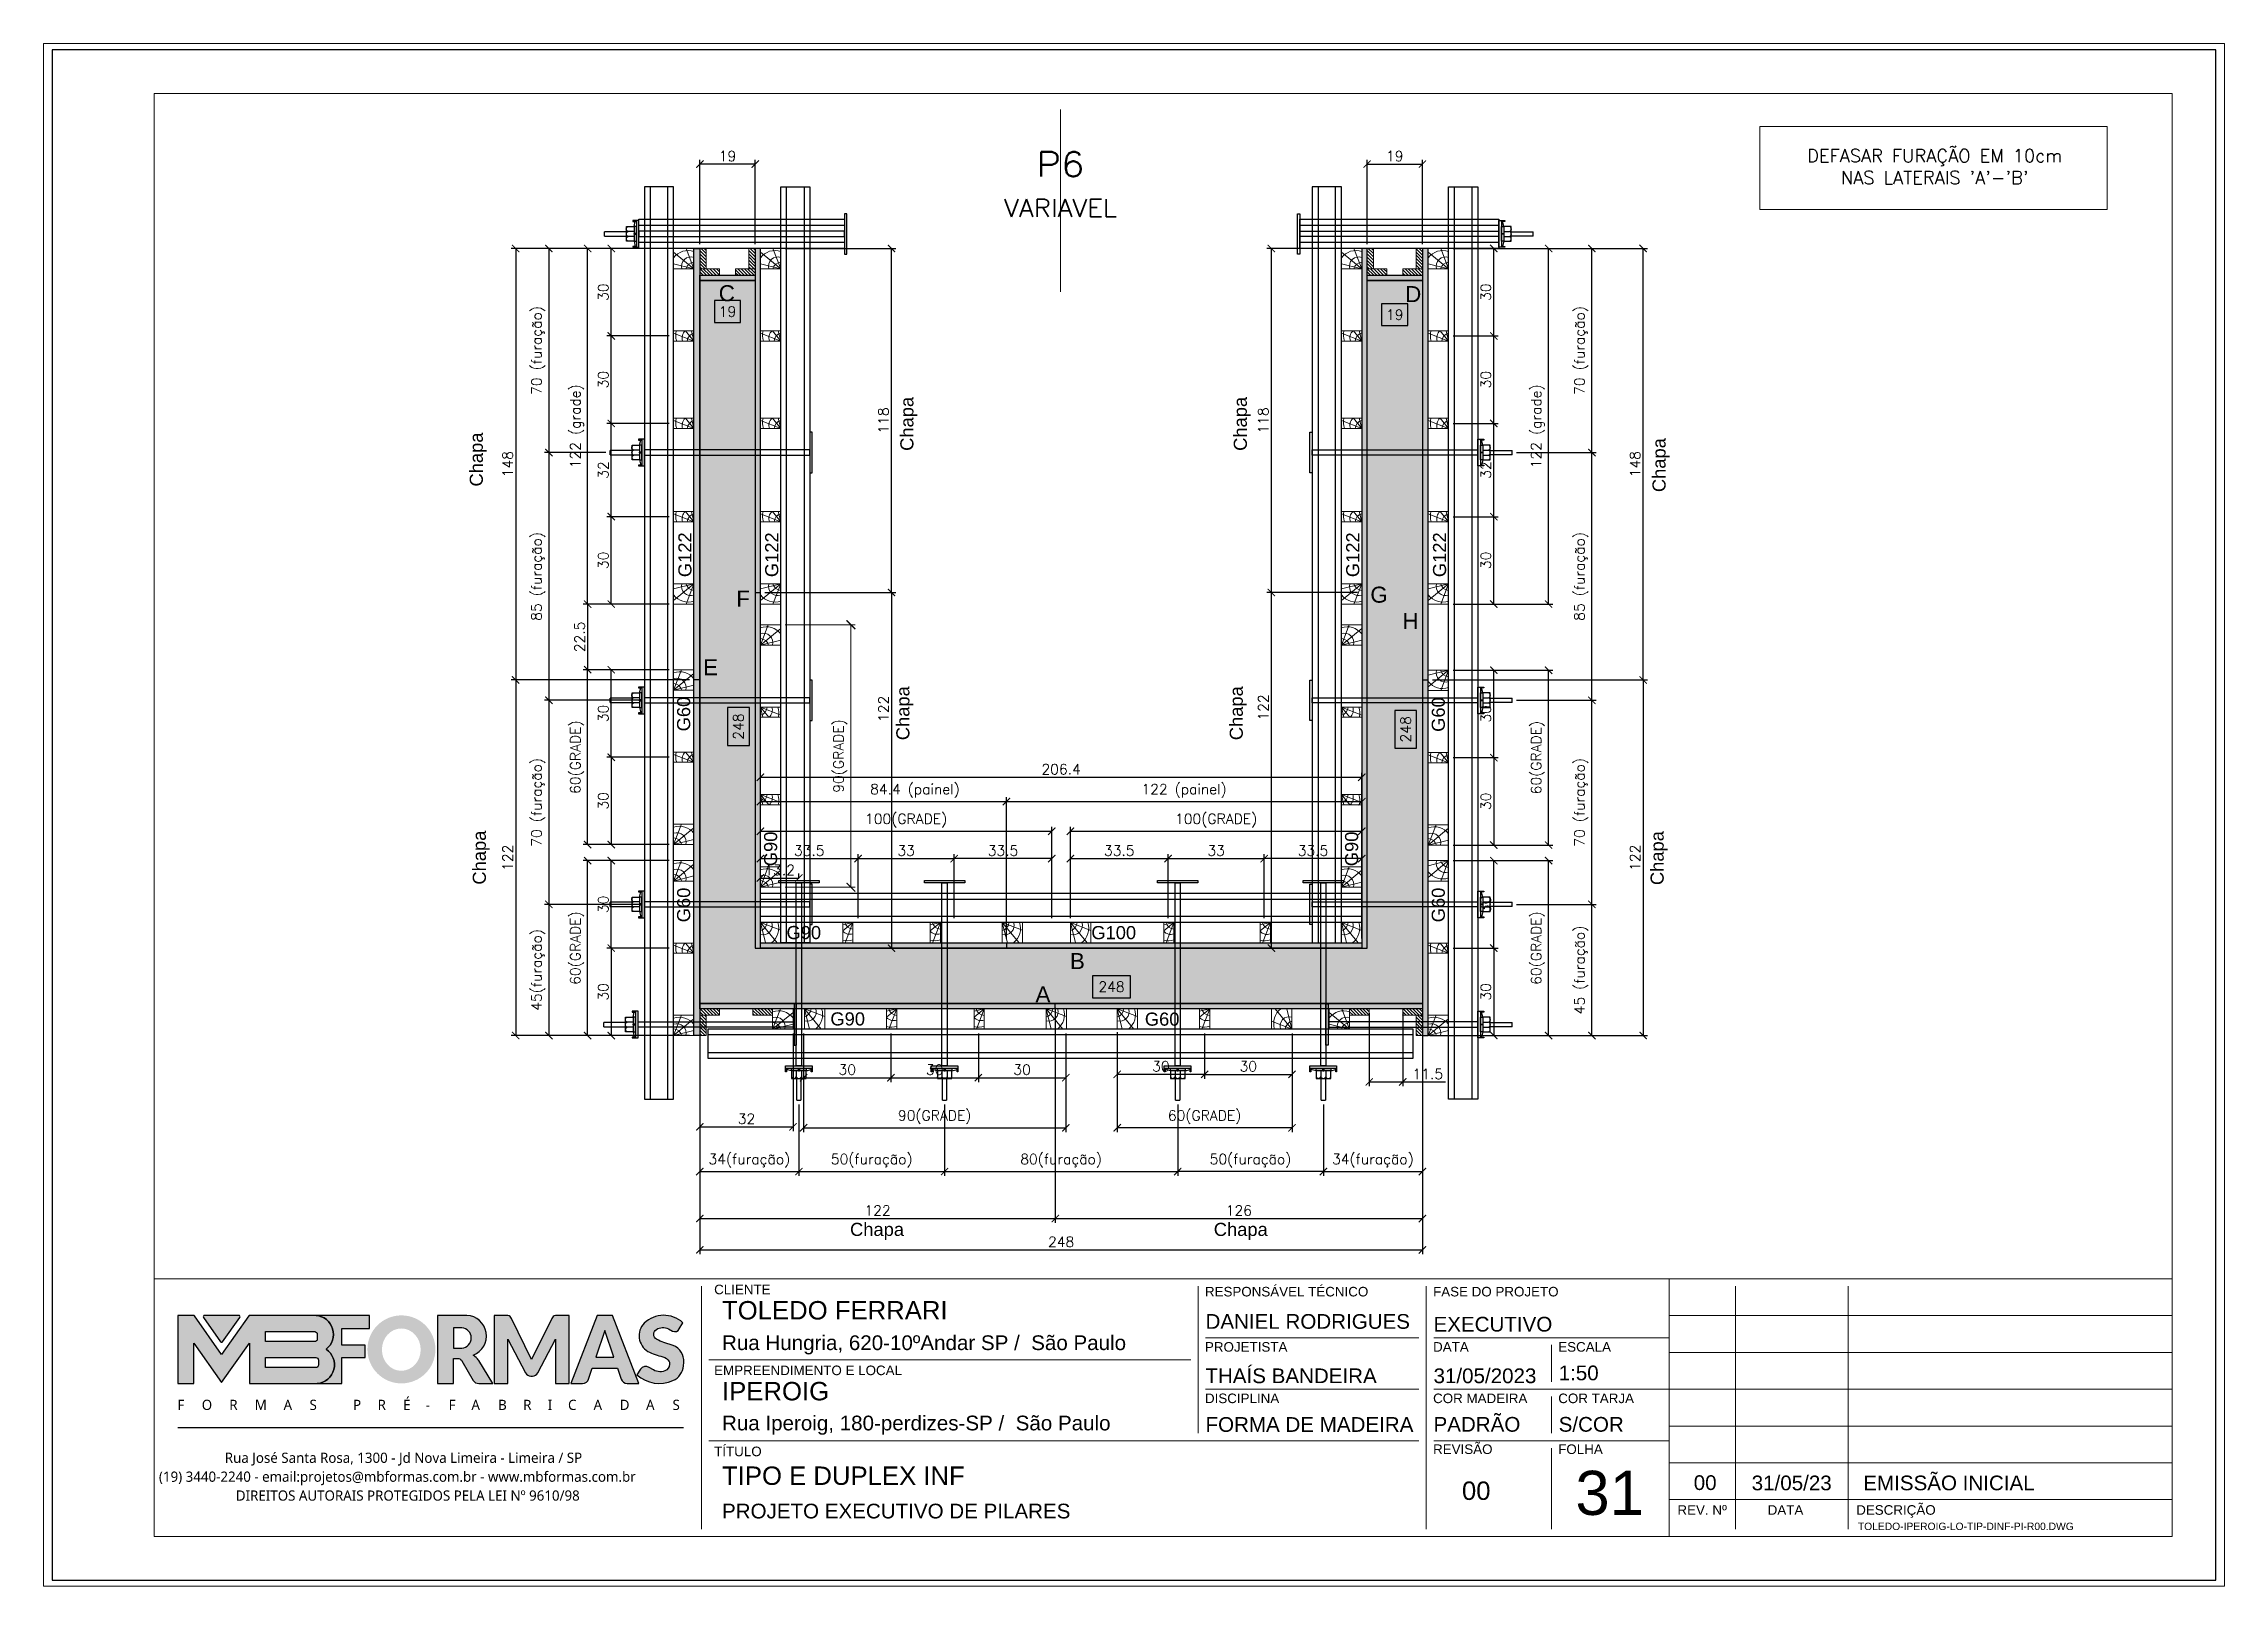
# Paper-space layout '31' of a CAD drawing. Extents: x 399.1 to 428.8, y 284.8 to 305.8.
# The model-space entities are those that its viewports show. They can reach past a viewport. Long polylines and large blocks are cut down to what shows.
import ezdxf
from ezdxf.enums import TextEntityAlignment as Align

# ---------------------------------------------------------------- set-up
doc = ezdxf.new("R2010")
doc.units = 0
doc.header["$PDMODE"] = 2
doc.header["$PDSIZE"] = 10
for name, pattern in [('CABLIN', [0.35, 0.25, -0.1]), ('DASHED2', [9.525, 6.35, -3.175]), ('HIDDEN', [9.525, 6.35, -3.175])]:
    doc.linetypes.add(name, pattern=pattern)
doc.layers.get('0').update_dxf_attribs({"lineweight": 13})
doc.layers.get('Defpoints').update_dxf_attribs({"lineweight": 13})
for name, color, linetype in [('Barra de Ancoragem', 20, 'Continuous'), ('CHAPA', 1, 'Continuous'), ('Concreto', 250, 'HIDDEN'), ('Cota', 4, 'Continuous'), ('Cota Seção (2x)', 4, 'Continuous'), ('Hachura', 252, 'CABLIN'), ('MB Logo', 254, 'Continuous'), ('MEIO_PONT', 93, 'Continuous'), ('Painéis', 30, 'Continuous'), ('Perfil Metálico', 224, 'Continuous'), ('Texto de Titulo', 7, 'Continuous'), ('Texto Qtd Sarr', 242, 'Continuous'), ('TEXTO_GERAL', 7, 'Continuous')]:
    doc.layers.add(name, color=color, linetype=linetype)
for name, color, linetype, lineweight in [('contorno de painel', 7, 'Continuous', 13), ('cotas', 4, 'Continuous', 13), ('FOLHA MB', 7, 'Continuous', 13), ('Madeira', 100, 'Continuous', 13), ('N° FOLHA', 5, 'Continuous', 13), ('sarrafo', 93, 'Continuous', 13), ('Texto Seção', 7, 'Continuous', 15)]:
    doc.layers.add(name, color=color, linetype=linetype, lineweight=lineweight)
doc.layers.add('Laje_Perimetro', color=7, linetype='Continuous', plot=False)
doc.layers.add('VIEW', color=252, linetype='Continuous', lineweight=13, plot=False)
doc.styles.add('ARIAL', font='arial.ttf', dxfattribs={"oblique": 15, "height": 25})
doc.styles.add('MB_C01', font='arial.ttf', dxfattribs={"height": 1.3})
doc.styles.add('MB_C02', font='arial.ttf', dxfattribs={"height": 2})
doc.styles.add('MB_C03', font='arial.ttf', dxfattribs={"height": 2.5})
doc.styles.add('MB_C04', font='arial.ttf', dxfattribs={"height": 6})
doc.styles.add('MtXpl_Lucida_Sans_Un', font='l_10646.ttf')
doc.styles.add('ROMANS', font='romans.shx')
doc.styles.add('SANSSERIF', font='sas_____.pfb')
doc.dimstyles.new('COTA SECAO', dxfattribs={"dimtxt": 7, "dimasz": 5, "dimexe": 3, "dimexo": 3, "dimgap": 2, "dimtad": 3, "dimdec": 1, "dimlfac": 0.5, "dimzin": 12, "dimdsep": 46, "dimtxsty": 'ROMANS', "dimblk": 'ARCHTICK', "dimcen": 0, "dimclrd": 4, "dimclre": 4, "dimclrt": 1, "dimadec": 1, "dimazin": 3, "dimtfac": 1, "dimtdec": 1, "dimtmove": 0, "dimatfit": 3, "dimldrblk": 'OBLIQUE', "dimfxl": 0, "dimtolj": 1, "dimtzin": 12, "dimarcsym": 0})
doc.dimstyles.new('SECÇÃO 2', dxfattribs={"dimtxt": 7, "dimasz": 6, "dimexe": 0.18, "dimexo": 2, "dimgap": -4, "dimtad": 3, "dimdec": 1, "dimlfac": 0.5, "dimzin": 12, "dimdsep": 46, "dimtxsty": 'ROMANS', "dimblk": 'ARCHTICK', "dimcen": 0.09, "dimse1": 1, "dimse2": 1, "dimsd1": 1, "dimsd2": 1, "dimclrd": 180, "dimclre": 5, "dimclrt": 1, "dimadec": 0, "dimazin": 3, "dimtfac": 1, "dimtdec": 1, "dimtofl": 0, "dimtmove": 0, "dimatfit": 3, "dimldrblk": 'ARCHTICK', "dimfxl": 0, "dimtolj": 1, "dimtzin": 0, "dimarcsym": 0})
pattern_1 = [(135, (-38368.3096, 11286.5599), (-1.12253202, -1.12253202), [])]
pattern_2 = [(315, (9033.9345, -8467.6014), (1.122532015, 1.122532015), [])]

psp = doc.layouts.new('31')

msp = doc.modelspace()

# ---------------------------------------------------------------- texts
at = {"layer": 'cotas', "color": 7, "insert": (-14629.302, 1602.031), "char_height": 9, "attachment_point": 5, "style": 'ROMANS'}
msp.add_mtext("\\A1;DEFASAR FURAÇÃO EM 10cm\\PNAS LATERAIS 'A'-'B'", dxfattribs=at)
at = {"layer": 'N° FOLHA', "color": 5, "style": 'MB_C04'}
msp.add_text('31', height=30.3061, dxfattribs=at).set_placement((-14875.91, 677.003))
at = {"layer": 'Texto Seção', "color": 0, "linetype": 'Continuous', "style": 'SANSSERIF'}
for s, p in [('G122', (-15487.142, 1320.397)), ('G122', (-15427.542, 1320.397)), ('G122', (-15028.741, 1320.397)), ('G122', (-14969.141, 1320.397)), ('G90', (-15428.338, 1122.063)), ('G90', (-15029.536, 1122.063))]:
    msp.add_text(s, height=9, rotation=90, dxfattribs=at).set_placement(p, align=Align.MIDDLE_LEFT)
for s, p in [('G90', (-15417.427, 1076.577)), ('G100', (-15208.186, 1076.533)), ('G90', (-15387.29, 1017.333)), ('G60', (-15171.439, 1017.178))]:
    msp.add_text(s, height=9, dxfattribs=at).set_placement(p, align=Align.MIDDLE_LEFT)
at = {"layer": 'TEXTO_GERAL', "style": 'ARIAL'}
for s, p in [('C', (-15458.39, 1515.213)), ('D', (-14987.224, 1514.608)), ('F', (-15447.189, 1305.671)), ('G', (-15010.691, 1308.393)), ('H', (-14989.038, 1290.35)), ('E', (-15469.577, 1258.63)), ('B', (-15217.73, 1057.03)), ('A', (-15241.39, 1034.228))]:
    msp.add_text(s, height=11, dxfattribs=at).set_placement(p, align=Align.MIDDLE_CENTER)
at = {"layer": 'TEXTO_GERAL', "color": 0, "linetype": 'Continuous', "style": 'SANSSERIF'}
for s, p in [('Chapa', (-15334.778, 1407.046)), ('Chapa', (-15105.909, 1407.046)), ('Chapa', (-15630.336, 1382.577)), ('Chapa', (-14818.494, 1378.75)), ('Chapa', (-15337.552, 1208.534)), ('Chapa', (-15108.683, 1208.534)), ('G60', (-15488.02, 1214.595)), ('G60', (-14970.018, 1214.261)), ('Chapa', (-15628.261, 1109.44)), ('Chapa', (-14819.798, 1109.129)), ('G60', (-15488.02, 1083.596)), ('G60', (-14970.018, 1083.595))]:
    msp.add_text(s, height=9, rotation=90, dxfattribs=at).set_placement(p, align=Align.MIDDLE_LEFT)
for p in [(-15373.789, 872.912), (-15124.117, 872.912)]:
    msp.add_text('Chapa', height=9, dxfattribs=at).set_placement(p, align=Align.MIDDLE_LEFT)

# ---------------------------------------------------------------- blocks, each defined once
blk = doc.blocks.new('MB-NOVO')
at = {"layer": 'MB Logo', "linetype": 'Continuous'}
h = blk.add_hatch(color=256, dxfattribs=at)
h.dxf.hatch_style = 1
h.set_gradient(color1=(242, 132, 69), color2=(247, 180, 141), rotation=90, tint=1)
h.paths.add_polyline_path([(-18529.6, 10980.8), (-18475.7, 10980.8, 0.706757), (-18468.7, 11008, 0.681802), (-18476.7, 11034.9), (-18529.4, 11034.9, 0.243712), (-18530.2, 11034.5), (-18551.7, 11003.9), (-18573.3, 11034.5, 0.243712), (-18574.1, 11034.9), (-18586.5, 11034.9), (-18586.5, 10980.8), (-18573.9, 10980.8), (-18573.9, 11012.9), (-18551.7, 10981.5), (-18529.6, 11012.9)])
h.paths.add_polyline_path([(-18516.8, 11014.1), (-18516.8, 11022), (-18477.8, 11022, -0.414214), (-18475.8, 11020), (-18475.8, 11016.1, -0.414214), (-18477.8, 11014.1)], flags=16)
h.paths.add_polyline_path([(-18516.8, 11001.4), (-18476.8, 11001.4, -0.414214), (-18474.8, 10999.4), (-18474.8, 10995.5, -0.414214), (-18476.8, 10993.5), (-18516.8, 10993.5)], flags=16)
at = {"layer": 'MB Logo', "true_color": 0x262626}
h = blk.add_hatch(color=250, dxfattribs=at)
h.dxf.hatch_style = 1
h.paths.add_polyline_path([(-18537.3, 11033.3, 0.60809), (-18538.1, 11034.9), (-18565.3, 11034.9, 0.60809), (-18566.1, 11033.3), (-18552.5, 11014, 0.518202), (-18550.9, 11014)])
h = blk.add_hatch(color=250, dxfattribs=at)
h.dxf.hatch_style = 1
h.paths.add_polyline_path([(-18456.2, 11011.3), (-18456.2, 11024.6), (-18434.2, 11024.6), (-18434.2, 11034.9), (-18476.7, 11034.9, -0.681802), (-18468.7, 11008, -0.706757), (-18475.7, 10980.8), (-18456.2, 10980.8), (-18456.2, 11001.4), (-18437.8, 11001.4), (-18437.8, 11011.3)])
h = blk.add_hatch(color=250, dxfattribs=at)
h.dxf.hatch_style = 1
h.paths.add_polyline_path([(-18435.9, 11007.9, 1), (-18381.9, 11007.9, 1)])
edge = h.paths.add_edge_path(flags=16)
edge.add_ellipse((-18409, 11007.7), major_axis=(0, 16.8), ratio=0.916255, start_angle=0, end_angle=360)
h = blk.add_hatch(color=250, dxfattribs=at)
h.dxf.hatch_style = 1
h.paths.add_polyline_path([(-18357, 11034.9), (-18380.2, 11034.9), (-18380.2, 10980.8), (-18367.6, 10980.8), (-18367.6, 11000.7), (-18363.4, 11000.7, -0.195765), (-18360.9, 10998.9), (-18351.8, 10983.2, 0.261385), (-18347.5, 10980.8), (-18336.4, 10980.8), (-18347.5, 10999, 0.082429), (-18349.6, 11001.5), (-18351.9, 11003.4, 0.81838)])
h.paths.add_polyline_path([(-18360.8, 11009), (-18367.6, 11009), (-18367.6, 11025), (-18360.8, 11025, -0.92578)], flags=16)
h = blk.add_hatch(color=250, dxfattribs=at)
h.dxf.hatch_style = 1
h.paths.add_polyline_path([(-18286.6, 11015.9), (-18286.6, 10980.8), (-18275.8, 10980.8), (-18275.8, 11034.9), (-18286.6, 11034.9, 0.216647), (-18289.4, 11032.4), (-18305.5, 10999.8), (-18321.6, 11032.7, 0.199908), (-18324.3, 11034.9), (-18335.2, 11034.9), (-18335.2, 10980.8), (-18324.3, 10980.8), (-18324.3, 11015.9), (-18310.4, 10989.3, 0.279644), (-18306, 10986.6, 0.340986), (-18300.5, 10989.3)])
h = blk.add_hatch(color=250, dxfattribs=at)
h.dxf.hatch_style = 1
h.paths.add_polyline_path([(-18274.4, 10980.8), (-18265, 10980.8, 0.322517), (-18260.2, 10984.3), (-18257.3, 10993), (-18237.2, 10993), (-18234.3, 10984.3, 0.322517), (-18229.5, 10980.8), (-18220.3, 10980.8), (-18241.2, 11034.9), (-18253.4, 11034.9)])
h.paths.add_polyline_path([(-18254.4, 11001.6), (-18247.3, 11023), (-18240.1, 11001.6)], flags=16)
h = blk.add_hatch(color=250, dxfattribs=at)
h.dxf.hatch_style = 1
h.paths.add_polyline_path([(-18206, 11024, -0.247671), (-18196.9, 11024.3), (-18193.5, 11022.5, 0.40799), (-18188.2, 11024.1), (-18185.4, 11029.1, 0.392837), (-18216.2, 11028.7, 0.467779), (-18213.3, 11006.3, 0.077523), (-18201.2, 11002.1, -0.214206), (-18196.1, 10997.9, -0.284295), (-18198.2, 10991.4, -0.26924), (-18208.8, 10991.6), (-18212.2, 10993.6, 0.407727), (-18219, 10992.1), (-18221.8, 10987.7, 0.296878), (-18193.2, 10983.1, 0.272251), (-18184.9, 10995.3), (-18184.6, 10997.9, 0.348906), (-18193.7, 11011.2), (-18200.4, 11013.5, -0.045018), (-18205.8, 11015.7, -0.618284)])
at = {"layer": 'MB Logo', "linetype": 'Continuous'}
blk.add_line((-18586.5, 10945.9), (-18184.8, 10945.9), dxfattribs=at)
at = {"layer": 'MB Logo', "color": 23, "linetype": 'Continuous', "true_color": 0xf28445}
for points in [[(-18573.3, 11034.5, 0.243712), (-18574.1, 11034.9), (-18586.5, 11034.9), (-18586.5, 10980.8), (-18573.9, 10980.8), (-18573.9, 11012.9), (-18551.7, 10981.5), (-18529.6, 11012.9), (-18529.6, 10980.8), (-18475.7, 10980.8, 0.706757), (-18468.7, 11008, 0.681802), (-18476.7, 11034.9), (-18529.4, 11034.9, 0.243712), (-18530.2, 11034.5), (-18551.7, 11003.9)], [(-18516.8, 11022), (-18477.8, 11022, -0.414214), (-18475.8, 11020), (-18475.8, 11016.1, -0.414214), (-18477.8, 11014.1), (-18516.8, 11014.1)], [(-18516.8, 11001.4), (-18476.8, 11001.4, -0.414214), (-18474.8, 10999.4), (-18474.8, 10995.5, -0.414214), (-18476.8, 10993.5), (-18516.8, 10993.5)]]:
    blk.add_lwpolyline(points, format="xyb", close=True, dxfattribs=at)
at = {"layer": 'MB Logo', "color": 250, "true_color": 0x262626}
for points in [[(-18537.3, 11033.3, 0.60809), (-18538.1, 11034.9), (-18565.3, 11034.9, 0.60809), (-18566.1, 11033.3), (-18552.5, 11014, 0.518202), (-18550.9, 11014)], [(-18437.8, 11011.3), (-18456.2, 11011.3), (-18456.2, 11024.6), (-18434.2, 11024.6), (-18434.2, 11034.9), (-18476.7, 11034.9, -0.681802), (-18468.7, 11008, -0.706757), (-18475.7, 10980.8), (-18456.2, 10980.8), (-18456.2, 11001.4), (-18437.8, 11001.4)], [(-18347.5, 10980.8), (-18336.4, 10980.8), (-18347.5, 10999, 0.082429), (-18349.6, 11001.5), (-18351.9, 11003.4, 0.81838), (-18357, 11034.9), (-18380.2, 11034.9), (-18380.2, 10980.8), (-18367.6, 10980.8), (-18367.6, 11000.7), (-18363.4, 11000.7, -0.209789), (-18360.8, 10998.7), (-18351.8, 10983.2, 0.261385)], [(-18286.6, 11015.9), (-18286.6, 10980.8), (-18275.8, 10980.8), (-18275.8, 11034.9), (-18286.6, 11034.9, 0.216647), (-18289.4, 11032.4), (-18305.5, 10999.8), (-18321.5, 11032.4, 0.216647), (-18324.3, 11034.9), (-18335.2, 11034.9), (-18335.2, 10980.8), (-18324.3, 10980.8), (-18324.3, 11015.9), (-18310.4, 10989.3, 0.279644), (-18306, 10986.6), (-18304.9, 10986.6, 0.279644), (-18300.5, 10989.3)], [(-18265, 10980.8, 0.322517), (-18260.2, 10984.3), (-18257.3, 10993), (-18237.2, 10993), (-18234.3, 10984.3, 0.322517), (-18229.5, 10980.8), (-18220.3, 10980.8), (-18241.2, 11034.9), (-18253.4, 11034.9), (-18274.4, 10980.8)], [(-18206.2, 11015.9, -0.549626), (-18206.4, 11023.8, -0.258723), (-18196.9, 11024.3), (-18193.5, 11022.5, 0.40799), (-18188.2, 11024.1), (-18185.4, 11029.1, 0.392837), (-18216.2, 11028.7, 0.467779), (-18213.3, 11006.3, 0.077523), (-18201.2, 11002.1, -0.203897), (-18196.3, 10998.2), (-18196.1, 10997.8, -0.267611), (-18198, 10991.6), (-18198.5, 10991.3, -0.261145), (-18208.8, 10991.6), (-18212.2, 10993.6, 0.407727), (-18219, 10992.1), (-18221.8, 10987.7, 0.296878), (-18193.2, 10983.1, 0.265963), (-18184.9, 10994.9), (-18184.7, 10997.6, 0.340466), (-18193.1, 11011), (-18200.4, 11013.5, -0.049298)], [(-18367.6, 11009), (-18360.8, 11009, 0.92578), (-18360.8, 11025), (-18367.6, 11025)]]:
    blk.add_lwpolyline(points, format="xyb", close=True, dxfattribs=at)
blk.add_lwpolyline([(-18247.3, 11023), (-18254.4, 11001.6), (-18240.1, 11001.6)], close=True, dxfattribs=at)
at = {"layer": 'MB Logo', "color": 250, "true_color": 0x262626, "style": 'MtXpl_Lucida_Sans_Un'}
for s, height, p in [('F', 8.12, (-18586.8, 10959.8)), ('O', 8.12, (-18567.5, 10959.8)), ('R', 8.12, (-18545.6, 10959.8)), ('M', 8.12, (-18525.4, 10959.8)), ('A', 8.12, (-18502.5, 10959.8)), ('S', 8.12, (-18481.9, 10959.8)), ('P', 8.12, (-18447.3, 10959.8)), ('R', 8.12, (-18427.8, 10959.8)), ('É', 8.12, (-18407.5, 10959.8)), ('F', 8.12, (-18371.4, 10959.8)), ('A', 8.12, (-18353.3, 10959.8)), ('B', 8.12, (-18332.1, 10959.8)), ('R', 8.12, (-18312.2, 10959.8)), ('I', 8.12, (-18292.7, 10959.8)), ('C', 8.12, (-18276.6, 10959.8)), ('A', 8.12, (-18256.3, 10959.8)), ('D', 8.12, (-18235.5, 10959.8)), ('A', 8.12, (-18214.6, 10959.8)), ('S', 8.12, (-18193.6, 10959.8)), ('-', 8.12, (-18389.6, 10959.8)), ('DIREITOS AUTORAIS PROTEGIDOS PELA LEI Nº 9610/98', 8.122, (-18540.4, 10887.8))]:
    blk.add_text(s, height=height, dxfattribs=at).set_placement(p)
at = {"layer": 'MB Logo', "style": 'MtXpl_Lucida_Sans_Un'}
for s, p in [('Rua José Santa Rosa, 1300 - Jd Nova Limeira - Limeira / SP', (-18549.2, 10917.8)), ('(19) 3440-2240 - email:projetos@mbformas.com.br - www.mbformas.com.br', (-18601.5, 10902.8))]:
    blk.add_text(s, height=8.122, dxfattribs=at).set_placement(p)
blk = doc.blocks.new('A$C169d8357')
at = {"layer": 'FOLHA MB', "color": 1}
for p, q in [((1109.8, 356.7), (70, 356.7)), ((445.6, 351.7), (445.6, 185)), ((786.6, 351.7), (786.6, 250.7)), ((943.1, 351.7), (943.1, 185)), ((1109.8, 356.7), (1109.8, 179.9)), ((1455, 356.7), (1109.8, 356.7)), ((1155.3, 185), (1155.3, 351.7)), ((1232.6, 351.7), (1232.6, 185)), ((1455, 331.5), (1109.8, 331.5)), ((938.1, 316.3), (791.6, 316.3)), ((1109.8, 316.3), (948.2, 316.3)), ((781.5, 301.2), (450.7, 301.2)), ((1029, 311.3), (1029, 286)), ((1455, 306.2), (1109.8, 306.2)), ((938.1, 281), (791.6, 281)), ((1109.8, 281), (948.2, 281)), ((1029, 275.9), (1029, 250.7)), ((1455, 281), (1109.8, 281)), ((1455, 255.7), (1109.8, 255.7)), ((938.1, 245.6), (450.7, 245.6)), ((1109.8, 245.6), (948.2, 245.6)), ((1029, 240.6), (1029, 185)), ((1455, 230.4), (1109.8, 230.4)), ((1455, 205.2), (1109.8, 205.2))]:
    blk.add_line(p, q, dxfattribs=at)
for points in [[(0, 1199.9), (0, 149.9), (1485, 149.9), (1485, 1199.9)], [(70, 1169.9), (70, 179.9), (1455, 179.9), (1455, 1169.9)]]:
    blk.add_lwpolyline(points, close=True, dxfattribs=at)
at = {"layer": 'MB Logo', "xscale": 0.8642040370897565, "yscale": 0.8642040370897565, "zscale": 0.8642040370897565}
blk.add_blockref('MB-NOVO', (16148.7, -9204.8), dxfattribs=at)
at = {"layer": 'FOLHA MB', "color": 6}
for s, height, style, p in [('CLIENTE', 6.57, 'MB_C01', (454.3, 346.1)), ('RESPONSÁVEL TÉCNICO', 6.566, 'MB_C01', (791.2, 344.6)), ('FASE DO PROJETO', 6.566, 'MB_C01', (947.8, 344.6)), ('Rua Hungria, 620-10ºAndar SP /  São Paulo', 10.102, 'MB_C02', (459.7, 307.8)), ('PROJETISTA', 6.57, 'MB_C01', (791.2, 306.7)), ('DATA', 6.57, 'MB_C01', (947.8, 306.7)), ('ESCALA', 6.57, 'MB_C01', (1033.7, 306.7)), ('EMPREENDIMENTO E LOCAL', 6.566, 'MB_C01', (454.3, 290.6)), ('DISCIPLINA', 6.57, 'MB_C01', (791.2, 271.4)), ('COR MADEIRA', 6.566, 'MB_C01', (947.8, 271.4)), ('COR TARJA', 6.57, 'MB_C01', (1033.7, 271.4)), ('Rua Iperoig, 180-perdizes-SP /  São Paulo', 10.102, 'MB_C02', (459.7, 252.7)), ('TÍTULO', 6.57, 'MB_C01', (454.3, 235)), ('REVISÃO', 6.57, 'MB_C01', (947.8, 236.5)), ('FOLHA', 6.57, 'MB_C01', (1033.7, 236.5)), ('PROJETO EXECUTIVO DE PILARES', 10.102, 'MB_C02', (459.7, 192.3))]:
    blk.add_text(s, height=height, dxfattribs=dict(at, style=style)).set_placement(p)
at = {"layer": 'FOLHA MB', "color": 5}
for s, height, style, p in [('TOLEDO FERRARI', 12.628, 'MB_C03', (459.7, 328.8)), ('DANIEL RODRIGUES', 10.102, 'MB_C02', (791.6, 322.4)), ('EXECUTIVO', 10.1, 'MB_C02', (948.1, 320.5)), ('IPEROIG', 12.63, 'MB_C03', (459.7, 273.3)), ('THAÍS BANDEIRA', 10.102, 'MB_C02', (791.5, 285.1)), ('31/05/2023', 10.1, 'MB_C02', (948.1, 285.1)), ('1:50', 10.1, 'MB_C02', (1034, 287.1)), ('FORMA DE MADEIRA', 10.102, 'MB_C02', (791.6, 251.7)), ('PADRÃO', 10.1, 'MB_C02', (948.1, 251.8)), ('S/COR', 10.1, 'MB_C02', (1034, 251.8)), ('TIPO E DUPLEX INF', 12.628, 'MB_C03', (459.7, 215.3)), ('00', 12.63, 'MB_C03', (967.6, 205)), ('00', 10.1, 'MB_C02', (1126.7, 211.8)), ('31/05/23', 10.1, 'MB_C02', (1166.5, 211.6)), ('EMISSÃO INICIAL', 10.102, 'MB_C02', (1243.1, 211.6))]:
    blk.add_text(s, height=height, dxfattribs=dict(at, style=style)).set_placement(p)
at = {"layer": 'FOLHA MB', "color": 6, "style": 'MB_C01'}
for s, p in [('REV. Nº', (1132.5, 198.1)), ('DATA', (1189.7, 198.1)), ('DESCRIÇÃO', (1265.5, 198.1))]:
    blk.add_text(s, height=6.57, dxfattribs=at).set_placement(p, align=Align.MIDDLE_CENTER)
at = {"layer": 'FOLHA MB', "insert": (1239.4, 189.4), "char_height": 5.051, "width": 210.818, "attachment_point": 1, "style": 'MB_C04'}
blk.add_mtext('TOLEDO-IPEROIG-LO-TIP-DINF-PI-R00.DWG', dxfattribs=at)
blk = doc.blocks.new('titulo1')
at = {"layer": 'Defpoints', "color": 252, "linetype": 'HIDDEN', "ltscale": 2}
blk.add_line((0, 0), (0, 125), dxfattribs=at)
at = {"layer": 'Defpoints', "style": 'ROMANS', "oblique": 15}
blk.add_attdef('FOLHA', text='', height=10, dxfattribs=at).set_placement((0, 15.6), align=Align.MIDDLE_CENTER)
at = {"layer": 'Texto Qtd Sarr', "color": 3, "style": 'ROMANS', "oblique": 15}
for tag, height, p in [('TITULO', 17, (0, 71.4)), ('SEÇÃO', 12, (0, 41.5))]:
    blk.add_attdef(tag, text='', height=height, dxfattribs=at).set_placement(p, align=Align.MIDDLE_CENTER)
blk = doc.blocks.new('ERTYERTYUYTURTYUTRYU')
at = {"layer": 'Barra de Ancoragem'}
for p, q in [((8963.3, 10873.8), (8963.3, 10855.5)), ((8964.9, 10869.7), (8964.1, 10873.2)), ((8964.9, 10859.7), (8964.1, 10856.1)), ((8985.1, 10863.2), (8985.1, 10866.1))]:
    blk.add_line(p, q, dxfattribs=at)
at = {"layer": 'Barra de Ancoragem', "flags": 128}
for points in [[(8961.5, 10855.5), (8961.5, 10873.8), (8963.3, 10873.8), (8963.3, 10855.5)], [(8963.3, 10873.8), (8965.7, 10873.8), (8965.7, 10873.2), (8963.3, 10873.2)], [(8963.3, 10869.7), (8964.9, 10869.7), (8964.9, 10859.7), (8963.3, 10859.7)], [(8963.3, 10856.1), (8965.7, 10856.1), (8965.7, 10855.5), (8963.3, 10855.5)]]:
    blk.add_lwpolyline(points, close=True, dxfattribs=at)
for points in [[(8964.9, 10859.7), (8970.1, 10859.7), (8970.1, 10869.7), (8964.9, 10869.7)], [(8964.9, 10864.4), (8963.3, 10864.4), (8963.3, 10865), (8964.9, 10865), (8964.9, 10864.4), (8964.9, 10865)], [(8985.1, 10863.2), (8970.1, 10863.2), (8970.1, 10866.1), (8985.1, 10866.1)]]:
    blk.add_lwpolyline(points, dxfattribs=at)
for points in [[(8964.9, 10866.4), (8969, 10866.4, 0.729796), (8969, 10869.7, 0.729796)], [(8964.9, 10862.9), (8969, 10862.9, 0.666667), (8969, 10866.4, 0.666667)]]:
    blk.add_lwpolyline(points, format="xyb", dxfattribs=at)
at = {"layer": 'Barra de Ancoragem'}
blk.add_arc((8968.4, 10861.3), 1.7, 287.7564, 72.2436, dxfattribs=at)
blk = doc.blocks.new('_ArchTick')
at = {"color": 0, "linetype": 'ByBlock', "const_width": 0.15}
blk.add_lwpolyline([(-0.5, -0.5), (0.5, 0.5)], dxfattribs=at)
blk = doc.blocks.new('*D5301')
at = {"layer": 'Cota Seção (2x)', "color": 4, "lineweight": -2, "transparency": 16777216}
for p, q in [((-15018.9, 1548.9), (-15018.9, 1606.8)), ((-15018.9, 1603.8), (-14980.9, 1603.8)), ((-14980.9, 1548.9), (-14980.9, 1606.8))]:
    blk.add_line(p, q, dxfattribs=at)
at = {"layer": 'Defpoints', "color": 0, "transparency": 16777216}
for p in [(-14980.9, 1603.8), (-15018.9, 1545.9), (-14980.9, 1545.9)]:
    blk.add_point(p, dxfattribs=at)
at = {"layer": 'Cota Seção (2x)', "color": 4, "lineweight": -2, "transparency": 16777216, "xscale": 5, "yscale": 5, "zscale": 5, "rotation": 180}
blk.add_blockref('_ArchTick', (-15018.9, 1603.8), dxfattribs=at)
at = {"layer": 'Cota Seção (2x)', "color": 4, "lineweight": -2, "transparency": 16777216, "xscale": 5, "yscale": 5, "zscale": 5}
blk.add_blockref('_ArchTick', (-14980.9, 1603.8), dxfattribs=at)
at = {"layer": 'Cota Seção (2x)', "color": 1, "transparency": 16777216, "insert": (-14999.9, 1609.3), "char_height": 7, "attachment_point": 5, "style": 'ROMANS'}
blk.add_mtext('\\A1;19', dxfattribs=at)
blk = doc.blocks.new('_OBLIQUE')
at = {"color": 0, "linetype": 'ByBlock', "lineweight": -2}
for p, q in [((0, 0), (-1, 0)), ((-0.5, -0.5), (0.5, 0.5))]:
    blk.add_line(p, q, dxfattribs=at)
blk = doc.blocks.new('*D5302')
at = {"layer": 'contorno de painel', "color": 180, "lineweight": -2, "transparency": 16777216}
for p, q in [((-14984.9, 1229), (-14999.9, 1229)), ((-14999.9, 1229), (-14999.9, 1203)), ((-14984.9, 1203), (-14984.9, 1229)), ((-14999.9, 1203), (-14984.9, 1203))]:
    blk.add_line(p, q, dxfattribs=at)
at = {"layer": 'Defpoints', "color": 0, "transparency": 16777216}
for p in [(-14980.9, 1523.9), (-14980.9, 1027.9), (-14980.9, 1027.9)]:
    blk.add_point(p, dxfattribs=at)
at = {"layer": 'contorno de painel', "color": 1, "transparency": 16777216, "insert": (-14992.4, 1216), "char_height": 7, "attachment_point": 5, "rotation": 90, "style": 'ROMANS'}
blk.add_mtext('\\A1;248', dxfattribs=at)
blk = doc.blocks.new('*D5303')
at = {"layer": 'contorno de painel', "color": 180, "lineweight": -2, "transparency": 16777216}
for p, q in [((-15181.3, 1046.9), (-15207.3, 1046.9)), ((-15207.3, 1046.9), (-15207.3, 1031.9)), ((-15181.3, 1031.9), (-15181.3, 1046.9)), ((-15207.3, 1031.9), (-15181.3, 1031.9))]:
    blk.add_line(p, q, dxfattribs=at)
at = {"layer": 'Defpoints', "color": 0, "transparency": 16777216}
for p in [(-15476.9, 1027.9), (-14980.9, 1027.9), (-14980.9, 1027.9)]:
    blk.add_point(p, dxfattribs=at)
at = {"layer": 'contorno de painel', "color": 1, "transparency": 16777216, "insert": (-15194.3, 1039.4), "char_height": 7, "attachment_point": 5, "style": 'ROMANS'}
blk.add_mtext('\\A1;248', dxfattribs=at)
blk = doc.blocks.new('*D5304')
at = {"layer": 'Cota Seção (2x)', "color": 4, "lineweight": -2, "transparency": 16777216}
for p, q in [((-15476.9, 1548.9), (-15476.9, 1606.8)), ((-15438.9, 1603.8), (-15476.9, 1603.8)), ((-15438.9, 1548.9), (-15438.9, 1606.8))]:
    blk.add_line(p, q, dxfattribs=at)
at = {"layer": 'Defpoints', "color": 0, "transparency": 16777216}
for p in [(-15476.9, 1603.8), (-15476.9, 1545.9), (-15438.9, 1545.9)]:
    blk.add_point(p, dxfattribs=at)
at = {"layer": 'Cota Seção (2x)', "color": 4, "lineweight": -2, "transparency": 16777216, "xscale": 5, "yscale": 5, "zscale": 5}
for p, rotation in [((-15476.9, 1603.8), 180.0000001467423), ((-15438.9, 1603.8), 1.467423782486321e-07)]:
    blk.add_blockref('_ArchTick', p, dxfattribs=dict(at, rotation=rotation))
at = {"layer": 'Cota Seção (2x)', "color": 1, "transparency": 16777216, "insert": (-15457.9, 1609.3), "char_height": 7, "attachment_point": 5, "rotation": 0, "style": 'ROMANS'}
blk.add_mtext('\\A1;19', dxfattribs=at)
blk = doc.blocks.new('*D5305')
at = {"layer": 'contorno de painel', "color": 180, "lineweight": -2, "transparency": 16777216}
for p, q in [((-15442.9, 1230.9), (-15457.9, 1230.9)), ((-15457.9, 1230.9), (-15457.9, 1204.9)), ((-15442.9, 1204.9), (-15442.9, 1230.9)), ((-15457.9, 1204.9), (-15442.9, 1204.9))]:
    blk.add_line(p, q, dxfattribs=at)
at = {"layer": 'Defpoints', "color": 0, "transparency": 16777216}
for p in [(-15438.9, 1523.9), (-15476.9, 1027.9), (-15438.9, 1027.9)]:
    blk.add_point(p, dxfattribs=at)
at = {"layer": 'contorno de painel', "color": 1, "transparency": 16777216, "insert": (-15450.4, 1217.9), "char_height": 7, "attachment_point": 5, "rotation": 90, "style": 'ROMANS'}
blk.add_mtext('\\A1;248', dxfattribs=at)
blk = doc.blocks.new('PONTALETE')
at = {"layer": 'Madeira'}
for q in [(2.71, 7), (7, 5.76), (7, 1.74)]:
    blk.add_line((0, 0), q, dxfattribs=at)
blk.add_lwpolyline([(0, 0), (7, 0), (7, 7), (0, 7)], close=True, dxfattribs=at)
for centre, radius, start, end in [((2.04, 0.06), 6.23, 37.28179, 109.09128), ((1.09, 0.9), 3.19, 343.60304, 109.98471), ((-0.21, -0.78), 3.09, 14.63219, 86.0383)]:
    blk.add_arc(centre, radius, start, end, dxfattribs=at)
blk = doc.blocks.new('MEIO PONTALETE')
at = {"layer": 'Madeira'}
for q in [(2.71, 7), (3.5, 2.88), (3.5, 0.87)]:
    blk.add_line((0, 0), q, dxfattribs=at)
blk.add_lwpolyline([(0, 0), (3.5, 0), (3.5, 7), (0, 7)], close=True, dxfattribs=at)
for centre, radius, start, end in [((2.04, 0.06), 6.23, 76.44987, 109.09128), ((1.09, 0.9), 3.19, 40.90626, 109.98471), ((-0.21, -0.78), 3.09, 14.63219, 86.0383)]:
    blk.add_arc(centre, radius, start, end, dxfattribs=at)
blk = doc.blocks.new('*D5363')
at = {"layer": 'Cota Seção (2x)', "color": 4, "lineweight": -2, "transparency": 16777216}
for p, q in [((-15497.9, 1361.9), (-15540.7, 1361.9)), ((-15537.7, 1301.9), (-15537.7, 1361.9)), ((-15497.9, 1301.9), (-15540.7, 1301.9))]:
    blk.add_line(p, q, dxfattribs=at)
at = {"layer": 'Defpoints', "color": 0, "transparency": 16777216}
for p in [(-15537.7, 1361.9), (-15494.9, 1361.9), (-15494.9, 1301.9)]:
    blk.add_point(p, dxfattribs=at)
at = {"layer": 'Cota Seção (2x)', "color": 4, "lineweight": -2, "transparency": 16777216, "xscale": 5, "yscale": 5, "zscale": 5}
for p, rotation in [((-15537.7, 1361.9), 90), ((-15537.7, 1301.9), 270)]:
    blk.add_blockref('_ArchTick', p, dxfattribs=dict(at, rotation=rotation))
at = {"layer": 'Cota Seção (2x)', "color": 1, "transparency": 16777216, "insert": (-15543.2, 1331.9), "char_height": 7, "attachment_point": 5, "rotation": 90, "style": 'ROMANS'}
blk.add_mtext('\\A1;30', dxfattribs=at)
blk = doc.blocks.new('*D5364')
at = {"layer": 'Cota Seção (2x)', "color": 4, "lineweight": -2, "transparency": 16777216}
for p, q in [((-15497.9, 1425.9), (-15540.7, 1425.9)), ((-15537.7, 1361.9), (-15537.7, 1425.9)), ((-15497.9, 1361.9), (-15540.7, 1361.9))]:
    blk.add_line(p, q, dxfattribs=at)
at = {"layer": 'Defpoints', "color": 0, "transparency": 16777216}
for p in [(-15537.7, 1425.9), (-15494.9, 1425.9), (-15494.9, 1361.9)]:
    blk.add_point(p, dxfattribs=at)
at = {"layer": 'Cota Seção (2x)', "color": 4, "lineweight": -2, "transparency": 16777216, "xscale": 5, "yscale": 5, "zscale": 5}
for p, rotation in [((-15537.7, 1425.9), 90), ((-15537.7, 1361.9), 270)]:
    blk.add_blockref('_ArchTick', p, dxfattribs=dict(at, rotation=rotation))
at = {"layer": 'Cota Seção (2x)', "color": 1, "transparency": 16777216, "insert": (-15543.2, 1393.9), "char_height": 7, "attachment_point": 5, "rotation": 90, "style": 'ROMANS'}
blk.add_mtext('\\A1;32', dxfattribs=at)
blk = doc.blocks.new('*D5365')
at = {"layer": 'Cota Seção (2x)', "color": 4, "lineweight": -2, "transparency": 16777216}
for p, q in [((-15497.9, 1485.9), (-15540.7, 1485.9)), ((-15537.7, 1425.9), (-15537.7, 1485.9)), ((-15497.9, 1425.9), (-15540.7, 1425.9))]:
    blk.add_line(p, q, dxfattribs=at)
at = {"layer": 'Defpoints', "color": 0, "transparency": 16777216}
for p in [(-15537.7, 1485.9), (-15494.9, 1485.9), (-15494.9, 1425.9)]:
    blk.add_point(p, dxfattribs=at)
at = {"layer": 'Cota Seção (2x)', "color": 4, "lineweight": -2, "transparency": 16777216, "xscale": 5, "yscale": 5, "zscale": 5}
for p, rotation in [((-15537.7, 1485.9), 90), ((-15537.7, 1425.9), 270)]:
    blk.add_blockref('_ArchTick', p, dxfattribs=dict(at, rotation=rotation))
at = {"layer": 'Cota Seção (2x)', "color": 1, "transparency": 16777216, "insert": (-15543.2, 1455.9), "char_height": 7, "attachment_point": 5, "rotation": 90, "style": 'ROMANS'}
blk.add_mtext('\\A1;30', dxfattribs=at)
blk = doc.blocks.new('*D5366')
at = {"layer": 'Cota Seção (2x)', "color": 4, "lineweight": -2, "transparency": 16777216}
for p, q in [((-15497.9, 1545.9), (-15540.7, 1545.9)), ((-15537.7, 1485.9), (-15537.7, 1545.9)), ((-15497.9, 1485.9), (-15540.7, 1485.9))]:
    blk.add_line(p, q, dxfattribs=at)
at = {"layer": 'Defpoints', "color": 0, "transparency": 16777216}
for p in [(-15537.7, 1545.9), (-15494.9, 1545.9), (-15494.9, 1485.9)]:
    blk.add_point(p, dxfattribs=at)
at = {"layer": 'Cota Seção (2x)', "color": 4, "lineweight": -2, "transparency": 16777216, "xscale": 5, "yscale": 5, "zscale": 5}
for p, rotation in [((-15537.7, 1545.9), 90), ((-15537.7, 1485.9), 270)]:
    blk.add_blockref('_ArchTick', p, dxfattribs=dict(at, rotation=rotation))
at = {"layer": 'Cota Seção (2x)', "color": 1, "transparency": 16777216, "insert": (-15543.2, 1515.9), "char_height": 7, "attachment_point": 5, "rotation": 90, "style": 'ROMANS'}
blk.add_mtext('\\A1;30', dxfattribs=at)
blk = doc.blocks.new('*D5367')
at = {"layer": 'Cota Seção (2x)', "color": 4, "lineweight": -2, "transparency": 16777216}
for p, q in [((-15497.9, 1545.9), (-15556.9, 1545.9)), ((-15553.9, 1301.9), (-15553.9, 1545.9)), ((-15497.9, 1301.9), (-15556.9, 1301.9))]:
    blk.add_line(p, q, dxfattribs=at)
at = {"layer": 'Defpoints', "color": 0, "transparency": 16777216}
for p in [(-15553.9, 1545.9), (-15494.9, 1545.9), (-15494.9, 1301.9)]:
    blk.add_point(p, dxfattribs=at)
at = {"layer": 'Cota Seção (2x)', "color": 4, "lineweight": -2, "transparency": 16777216, "xscale": 5, "yscale": 5, "zscale": 5}
for p, rotation in [((-15553.9, 1545.9), 90), ((-15553.9, 1301.9), 270)]:
    blk.add_blockref('_ArchTick', p, dxfattribs=dict(at, rotation=rotation))
at = {"layer": 'Cota Seção (2x)', "color": 1, "transparency": 16777216, "insert": (-15561.2, 1423.9), "char_height": 7, "attachment_point": 5, "rotation": 90, "style": 'ROMANS'}
blk.add_mtext('\\A1;122 (grade)', dxfattribs=at)
blk = doc.blocks.new('*D5368')
at = {"layer": 'Cota Seção (2x)', "color": 4, "lineweight": -2, "transparency": 16777216}
for p, q in [((-14959.9, 1361.9), (-14928.9, 1361.9)), ((-14931.9, 1301.9), (-14931.9, 1361.9)), ((-14959.9, 1301.9), (-14928.9, 1301.9))]:
    blk.add_line(p, q, dxfattribs=at)
at = {"layer": 'Defpoints', "color": 0, "transparency": 16777216}
for p in [(-14962.9, 1361.9), (-14931.9, 1361.9), (-14962.9, 1301.9)]:
    blk.add_point(p, dxfattribs=at)
at = {"layer": 'Cota Seção (2x)', "color": 4, "lineweight": -2, "transparency": 16777216, "xscale": 5, "yscale": 5, "zscale": 5}
for p, rotation in [((-14931.9, 1361.9), 90), ((-14931.9, 1301.9), 270)]:
    blk.add_blockref('_ArchTick', p, dxfattribs=dict(at, rotation=rotation))
at = {"layer": 'Cota Seção (2x)', "color": 1, "transparency": 16777216, "insert": (-14937.4, 1331.9), "char_height": 7, "attachment_point": 5, "rotation": 90, "style": 'ROMANS'}
blk.add_mtext('\\A1;30', dxfattribs=at)
blk = doc.blocks.new('*D5369')
at = {"layer": 'Cota Seção (2x)', "color": 4, "lineweight": -2, "transparency": 16777216}
for p, q in [((-14959.9, 1425.9), (-14928.9, 1425.9)), ((-14931.9, 1361.9), (-14931.9, 1425.9)), ((-14959.9, 1361.9), (-14928.9, 1361.9))]:
    blk.add_line(p, q, dxfattribs=at)
at = {"layer": 'Defpoints', "color": 0, "transparency": 16777216}
for p in [(-14962.9, 1425.9), (-14931.9, 1425.9), (-14962.9, 1361.9)]:
    blk.add_point(p, dxfattribs=at)
at = {"layer": 'Cota Seção (2x)', "color": 4, "lineweight": -2, "transparency": 16777216, "xscale": 5, "yscale": 5, "zscale": 5}
for p, rotation in [((-14931.9, 1425.9), 90), ((-14931.9, 1361.9), 270)]:
    blk.add_blockref('_ArchTick', p, dxfattribs=dict(at, rotation=rotation))
at = {"layer": 'Cota Seção (2x)', "color": 1, "transparency": 16777216, "insert": (-14937.4, 1393.9), "char_height": 7, "attachment_point": 5, "rotation": 90, "style": 'ROMANS'}
blk.add_mtext('\\A1;32', dxfattribs=at)
blk = doc.blocks.new('*D5370')
at = {"layer": 'Cota Seção (2x)', "color": 4, "lineweight": -2, "transparency": 16777216}
for p, q in [((-14959.9, 1485.9), (-14928.9, 1485.9)), ((-14931.9, 1425.9), (-14931.9, 1485.9)), ((-14959.9, 1425.9), (-14928.9, 1425.9))]:
    blk.add_line(p, q, dxfattribs=at)
at = {"layer": 'Defpoints', "color": 0, "transparency": 16777216}
for p in [(-14962.9, 1485.9), (-14931.9, 1485.9), (-14962.9, 1425.9)]:
    blk.add_point(p, dxfattribs=at)
at = {"layer": 'Cota Seção (2x)', "color": 4, "lineweight": -2, "transparency": 16777216, "xscale": 5, "yscale": 5, "zscale": 5}
for p, rotation in [((-14931.9, 1485.9), 90), ((-14931.9, 1425.9), 270)]:
    blk.add_blockref('_ArchTick', p, dxfattribs=dict(at, rotation=rotation))
at = {"layer": 'Cota Seção (2x)', "color": 1, "transparency": 16777216, "insert": (-14937.4, 1455.9), "char_height": 7, "attachment_point": 5, "rotation": 90, "style": 'ROMANS'}
blk.add_mtext('\\A1;30', dxfattribs=at)
blk = doc.blocks.new('*D5371')
at = {"layer": 'Cota Seção (2x)', "color": 4, "lineweight": -2, "transparency": 16777216}
for p, q in [((-14959.9, 1545.9), (-14928.9, 1545.9)), ((-14931.9, 1485.9), (-14931.9, 1545.9)), ((-14959.9, 1485.9), (-14928.9, 1485.9))]:
    blk.add_line(p, q, dxfattribs=at)
at = {"layer": 'Defpoints', "color": 0, "transparency": 16777216}
for p in [(-14962.9, 1545.9), (-14931.9, 1545.9), (-14962.9, 1485.9)]:
    blk.add_point(p, dxfattribs=at)
at = {"layer": 'Cota Seção (2x)', "color": 4, "lineweight": -2, "transparency": 16777216, "xscale": 5, "yscale": 5, "zscale": 5}
for p, rotation in [((-14931.9, 1545.9), 90), ((-14931.9, 1485.9), 270)]:
    blk.add_blockref('_ArchTick', p, dxfattribs=dict(at, rotation=rotation))
at = {"layer": 'Cota Seção (2x)', "color": 1, "transparency": 16777216, "insert": (-14937.4, 1515.9), "char_height": 7, "attachment_point": 5, "rotation": 90, "style": 'ROMANS'}
blk.add_mtext('\\A1;30', dxfattribs=at)
blk = doc.blocks.new('*D5372')
at = {"layer": 'Cota Seção (2x)', "color": 4, "lineweight": -2, "transparency": 16777216}
for p, q in [((-14959.9, 1545.9), (-14891.3, 1545.9)), ((-14894.3, 1301.9), (-14894.3, 1545.9)), ((-14959.9, 1301.9), (-14891.3, 1301.9))]:
    blk.add_line(p, q, dxfattribs=at)
at = {"layer": 'Defpoints', "color": 0, "transparency": 16777216}
for p in [(-14962.9, 1545.9), (-14894.3, 1545.9), (-14962.9, 1301.9)]:
    blk.add_point(p, dxfattribs=at)
at = {"layer": 'Cota Seção (2x)', "color": 4, "lineweight": -2, "transparency": 16777216, "xscale": 5, "yscale": 5, "zscale": 5}
for p, rotation in [((-14894.3, 1545.9), 90), ((-14894.3, 1301.9), 270)]:
    blk.add_blockref('_ArchTick', p, dxfattribs=dict(at, rotation=rotation))
at = {"layer": 'Cota Seção (2x)', "color": 1, "transparency": 16777216, "insert": (-14901.7, 1423.9), "char_height": 7, "attachment_point": 5, "rotation": 90, "style": 'ROMANS'}
blk.add_mtext('\\A1;122 (grade)', dxfattribs=at)
blk = doc.blocks.new('*D5373')
at = {"layer": 'Cota Seção (2x)', "color": 4, "lineweight": -2, "transparency": 16777216}
for p, q in [((-15497.9, 1301.9), (-15556.9, 1301.9)), ((-15553.9, 1301.9), (-15553.9, 1256.9)), ((-15497.9, 1256.9), (-15556.9, 1256.9))]:
    blk.add_line(p, q, dxfattribs=at)
at = {"layer": 'Defpoints', "color": 0, "transparency": 16777216}
for p in [(-15494.9, 1301.9), (-15553.9, 1256.9), (-15494.9, 1256.9)]:
    blk.add_point(p, dxfattribs=at)
at = {"layer": 'Cota Seção (2x)', "color": 4, "lineweight": -2, "transparency": 16777216, "xscale": 5, "yscale": 5, "zscale": 5}
for p, rotation in [((-15553.9, 1301.9), 90), ((-15553.9, 1256.9), 270)]:
    blk.add_blockref('_ArchTick', p, dxfattribs=dict(at, rotation=rotation))
at = {"layer": 'Cota Seção (2x)', "color": 1, "transparency": 16777216, "insert": (-15559.4, 1279.4), "char_height": 7, "attachment_point": 5, "rotation": 90, "style": 'ROMANS'}
blk.add_mtext('\\A1;22.5', dxfattribs=at)
blk = doc.blocks.new('*D5374')
at = {"layer": 'Cota Seção (2x)', "color": 4, "lineweight": -2, "transparency": 16777216}
for p, q in [((-15497.9, 1545.9), (-15583.5, 1545.9)), ((-15580.5, 1545.9), (-15580.5, 1405.9)), ((-15541.5, 1405.9), (-15583.5, 1405.9))]:
    blk.add_line(p, q, dxfattribs=at)
at = {"layer": 'Defpoints', "color": 0, "transparency": 16777216}
for p in [(-15494.9, 1545.9), (-15580.5, 1405.9), (-15538.5, 1405.9)]:
    blk.add_point(p, dxfattribs=at)
at = {"layer": 'Cota Seção (2x)', "color": 4, "lineweight": -2, "transparency": 16777216, "xscale": 5, "yscale": 5, "zscale": 5}
for p, rotation in [((-15580.5, 1545.9), 90), ((-15580.5, 1405.9), 270)]:
    blk.add_blockref('_ArchTick', p, dxfattribs=dict(at, rotation=rotation))
at = {"layer": 'Cota Seção (2x)', "color": 1, "transparency": 16777216, "insert": (-15587.8, 1475.9), "char_height": 7, "attachment_point": 5, "rotation": 90, "style": 'ROMANS'}
blk.add_mtext('\\A1;70 (furação)', dxfattribs=at)
blk = doc.blocks.new('*D5375')
at = {"layer": 'Cota Seção (2x)', "color": 4, "lineweight": -2, "transparency": 16777216}
for p, q in [((-15541.5, 1405.9), (-15583.5, 1405.9)), ((-15580.5, 1405.9), (-15580.5, 1235.9)), ((-15517.9, 1235.9), (-15583.5, 1235.9))]:
    blk.add_line(p, q, dxfattribs=at)
at = {"layer": 'Defpoints', "color": 0, "transparency": 16777216}
for p in [(-15538.5, 1405.9), (-15580.5, 1235.9), (-15514.9, 1235.9)]:
    blk.add_point(p, dxfattribs=at)
at = {"layer": 'Cota Seção (2x)', "color": 4, "lineweight": -2, "transparency": 16777216, "xscale": 5, "yscale": 5, "zscale": 5}
for p, rotation in [((-15580.5, 1405.9), 90), ((-15580.5, 1235.9), 270)]:
    blk.add_blockref('_ArchTick', p, dxfattribs=dict(at, rotation=rotation))
at = {"layer": 'Cota Seção (2x)', "color": 1, "transparency": 16777216, "insert": (-15587.8, 1320.9), "char_height": 7, "attachment_point": 5, "rotation": 90, "style": 'ROMANS'}
blk.add_mtext('\\A1;85 (furação)', dxfattribs=at)
blk = doc.blocks.new('*D5376')
at = {"layer": 'Cota Seção (2x)', "color": 4, "lineweight": -2, "transparency": 16777216}
for p, q in [((-15517.9, 1235.9), (-15583.5, 1235.9)), ((-15580.5, 1235.9), (-15580.5, 1095.9)), ((-15517.9, 1095.9), (-15583.5, 1095.9))]:
    blk.add_line(p, q, dxfattribs=at)
at = {"layer": 'Defpoints', "color": 0, "transparency": 16777216}
for p in [(-15514.9, 1235.9), (-15580.5, 1095.9), (-15514.9, 1095.9)]:
    blk.add_point(p, dxfattribs=at)
at = {"layer": 'Cota Seção (2x)', "color": 4, "lineweight": -2, "transparency": 16777216, "xscale": 5, "yscale": 5, "zscale": 5}
for p, rotation in [((-15580.5, 1235.9), 90), ((-15580.5, 1095.9), 270)]:
    blk.add_blockref('_ArchTick', p, dxfattribs=dict(at, rotation=rotation))
at = {"layer": 'Cota Seção (2x)', "color": 1, "transparency": 16777216, "insert": (-15587.8, 1165.9), "char_height": 7, "attachment_point": 5, "rotation": 90, "style": 'ROMANS'}
blk.add_mtext('\\A1;70 (furação)', dxfattribs=at)
blk = doc.blocks.new('*D5377')
at = {"layer": 'Cota Seção (2x)', "color": 4, "lineweight": -2, "transparency": 16777216}
for p, q in [((-15497.9, 1545.9), (-15606.3, 1545.9)), ((-15603.3, 1545.9), (-15603.3, 1249.9)), ((-15483.9, 1249.9), (-15606.3, 1249.9))]:
    blk.add_line(p, q, dxfattribs=at)
at = {"layer": 'Defpoints', "color": 0, "transparency": 16777216}
for p in [(-15494.9, 1545.9), (-15603.3, 1249.9), (-15480.9, 1249.9)]:
    blk.add_point(p, dxfattribs=at)
at = {"layer": 'Cota Seção (2x)', "color": 4, "lineweight": -2, "transparency": 16777216, "xscale": 5, "yscale": 5, "zscale": 5}
for p, rotation in [((-15603.3, 1545.9), 90), ((-15603.3, 1249.9), 270)]:
    blk.add_blockref('_ArchTick', p, dxfattribs=dict(at, rotation=rotation))
at = {"layer": 'Cota Seção (2x)', "color": 1, "transparency": 16777216, "insert": (-15608.8, 1397.9), "char_height": 7, "attachment_point": 5, "rotation": 90, "style": 'ROMANS'}
blk.add_mtext('\\A1;148 ', dxfattribs=at)
blk = doc.blocks.new('*D5378')
at = {"layer": 'Cota Seção (2x)', "color": 4, "lineweight": -2, "transparency": 16777216}
for p, q in [((-15483.9, 1249.9), (-15606.3, 1249.9)), ((-15603.3, 1249.9), (-15603.3, 1005.9)), ((-15483.9, 1005.9), (-15606.3, 1005.9))]:
    blk.add_line(p, q, dxfattribs=at)
at = {"layer": 'Defpoints', "color": 0, "transparency": 16777216}
for p in [(-15480.9, 1249.9), (-15603.3, 1005.9), (-15480.9, 1005.9)]:
    blk.add_point(p, dxfattribs=at)
at = {"layer": 'Cota Seção (2x)', "color": 4, "lineweight": -2, "transparency": 16777216, "xscale": 5, "yscale": 5, "zscale": 5}
for p, rotation in [((-15603.3, 1249.9), 90), ((-15603.3, 1005.9), 270)]:
    blk.add_blockref('_ArchTick', p, dxfattribs=dict(at, rotation=rotation))
at = {"layer": 'Cota Seção (2x)', "color": 1, "transparency": 16777216, "insert": (-15608.8, 1127.9), "char_height": 7, "attachment_point": 5, "rotation": 90, "style": 'ROMANS'}
blk.add_mtext('\\A1;122 ', dxfattribs=at)
blk = doc.blocks.new('*D5379')
at = {"layer": 'Cota Seção (2x)', "color": 4, "lineweight": -2, "transparency": 16777216}
for p, q in [((-14958.3, 1545.9), (-14826.4, 1545.9)), ((-14829.4, 1249.9), (-14829.4, 1545.9)), ((-14973.9, 1249.9), (-14826.4, 1249.9))]:
    blk.add_line(p, q, dxfattribs=at)
at = {"layer": 'Defpoints', "color": 0, "transparency": 16777216}
for p in [(-14961.3, 1545.9), (-14829.4, 1545.9), (-14976.9, 1249.9)]:
    blk.add_point(p, dxfattribs=at)
at = {"layer": 'Cota Seção (2x)', "color": 4, "lineweight": -2, "transparency": 16777216, "xscale": 5, "yscale": 5, "zscale": 5}
for p, rotation in [((-14829.4, 1545.9), 90), ((-14829.4, 1249.9), 270)]:
    blk.add_blockref('_ArchTick', p, dxfattribs=dict(at, rotation=rotation))
at = {"layer": 'Cota Seção (2x)', "color": 1, "transparency": 16777216, "insert": (-14834.9, 1397.9), "char_height": 7, "attachment_point": 5, "rotation": 90, "style": 'ROMANS'}
blk.add_mtext('\\A1;148 ', dxfattribs=at)
blk = doc.blocks.new('*D5380')
at = {"layer": 'Cota Seção (2x)', "color": 4, "lineweight": -2, "transparency": 16777216}
for p, q in [((-15418.3, 1545.9), (-15342.3, 1545.9)), ((-15345.3, 1309.9), (-15345.3, 1545.9)), ((-15432.3, 1309.9), (-15342.3, 1309.9))]:
    blk.add_line(p, q, dxfattribs=at)
at = {"layer": 'Defpoints', "color": 0, "transparency": 16777216}
for p in [(-15421.3, 1545.9), (-15345.3, 1545.9), (-15435.3, 1309.9)]:
    blk.add_point(p, dxfattribs=at)
at = {"layer": 'Cota Seção (2x)', "color": 4, "lineweight": -2, "transparency": 16777216, "xscale": 5, "yscale": 5, "zscale": 5}
for p, rotation in [((-15345.3, 1545.9), 90), ((-15345.3, 1309.9), 270)]:
    blk.add_blockref('_ArchTick', p, dxfattribs=dict(at, rotation=rotation))
at = {"layer": 'Cota Seção (2x)', "color": 1, "transparency": 16777216, "insert": (-15350.8, 1427.9), "char_height": 7, "attachment_point": 5, "rotation": 90, "style": 'ROMANS'}
blk.add_mtext('\\A1;118 ', dxfattribs=at)
blk = doc.blocks.new('*D5381')
at = {"layer": 'Cota Seção (2x)', "color": 4, "lineweight": -2, "transparency": 16777216}
for p, q in [((-14916.3, 1095.9), (-14861.6, 1095.9)), ((-14864.6, 1005.9), (-14864.6, 1095.9)), ((-14973.9, 1005.9), (-14861.6, 1005.9))]:
    blk.add_line(p, q, dxfattribs=at)
at = {"layer": 'Defpoints', "color": 0, "transparency": 16777216}
for p in [(-14919.3, 1095.9), (-14864.6, 1095.9), (-14976.9, 1005.9)]:
    blk.add_point(p, dxfattribs=at)
at = {"layer": 'Cota Seção (2x)', "color": 4, "lineweight": -2, "transparency": 16777216, "xscale": 5, "yscale": 5, "zscale": 5}
for p, rotation in [((-14864.6, 1095.9), 90), ((-14864.6, 1005.9), 270)]:
    blk.add_blockref('_ArchTick', p, dxfattribs=dict(at, rotation=rotation))
at = {"layer": 'Cota Seção (2x)', "color": 1, "transparency": 16777216, "insert": (-14871.9, 1050.9), "char_height": 7, "attachment_point": 5, "rotation": 90, "style": 'ROMANS'}
blk.add_mtext('\\A1;45 (furação)', dxfattribs=at)
blk = doc.blocks.new('*D5382')
at = {"layer": 'Cota Seção (2x)', "color": 4, "lineweight": -2, "transparency": 16777216}
for p, q in [((-14916.3, 1235.9), (-14861.6, 1235.9)), ((-14864.6, 1095.9), (-14864.6, 1235.9)), ((-14916.3, 1095.9), (-14861.6, 1095.9))]:
    blk.add_line(p, q, dxfattribs=at)
at = {"layer": 'Defpoints', "color": 0, "transparency": 16777216}
for p in [(-14919.3, 1235.9), (-14864.6, 1235.9), (-14919.3, 1095.9)]:
    blk.add_point(p, dxfattribs=at)
at = {"layer": 'Cota Seção (2x)', "color": 4, "lineweight": -2, "transparency": 16777216, "xscale": 5, "yscale": 5, "zscale": 5}
for p, rotation in [((-14864.6, 1235.9), 90), ((-14864.6, 1095.9), 270)]:
    blk.add_blockref('_ArchTick', p, dxfattribs=dict(at, rotation=rotation))
at = {"layer": 'Cota Seção (2x)', "color": 1, "transparency": 16777216, "insert": (-14871.9, 1165.9), "char_height": 7, "attachment_point": 5, "rotation": 90, "style": 'ROMANS'}
blk.add_mtext('\\A1;70 (furação)', dxfattribs=at)
blk = doc.blocks.new('*D5383')
at = {"layer": 'Cota Seção (2x)', "color": 4, "lineweight": -2, "transparency": 16777216}
for p, q in [((-14916.3, 1405.9), (-14861.6, 1405.9)), ((-14864.6, 1235.9), (-14864.6, 1405.9)), ((-14916.3, 1235.9), (-14861.6, 1235.9))]:
    blk.add_line(p, q, dxfattribs=at)
at = {"layer": 'Defpoints', "color": 0, "transparency": 16777216}
for p in [(-14919.3, 1405.9), (-14864.6, 1405.9), (-14919.3, 1235.9)]:
    blk.add_point(p, dxfattribs=at)
at = {"layer": 'Cota Seção (2x)', "color": 4, "lineweight": -2, "transparency": 16777216, "xscale": 5, "yscale": 5, "zscale": 5}
for p, rotation in [((-14864.6, 1405.9), 90), ((-14864.6, 1235.9), 270)]:
    blk.add_blockref('_ArchTick', p, dxfattribs=dict(at, rotation=rotation))
at = {"layer": 'Cota Seção (2x)', "color": 1, "transparency": 16777216, "insert": (-14871.9, 1320.9), "char_height": 7, "attachment_point": 5, "rotation": 90, "style": 'ROMANS'}
blk.add_mtext('\\A1;85 (furação)', dxfattribs=at)
blk = doc.blocks.new('*D5384')
at = {"layer": 'Cota Seção (2x)', "color": 4, "lineweight": -2, "transparency": 16777216}
for p, q in [((-14959.9, 1545.9), (-14861.6, 1545.9)), ((-14864.6, 1405.9), (-14864.6, 1545.9)), ((-14916.3, 1405.9), (-14861.6, 1405.9))]:
    blk.add_line(p, q, dxfattribs=at)
at = {"layer": 'Defpoints', "color": 0, "transparency": 16777216}
for p in [(-14962.9, 1545.9), (-14864.6, 1545.9), (-14919.3, 1405.9)]:
    blk.add_point(p, dxfattribs=at)
at = {"layer": 'Cota Seção (2x)', "color": 4, "lineweight": -2, "transparency": 16777216, "xscale": 5, "yscale": 5, "zscale": 5}
for p, rotation in [((-14864.6, 1545.9), 90), ((-14864.6, 1405.9), 270)]:
    blk.add_blockref('_ArchTick', p, dxfattribs=dict(at, rotation=rotation))
at = {"layer": 'Cota Seção (2x)', "color": 1, "transparency": 16777216, "insert": (-14871.9, 1475.9), "char_height": 7, "attachment_point": 5, "rotation": 90, "style": 'ROMANS'}
blk.add_mtext('\\A1;70 (furação)', dxfattribs=at)
blk = doc.blocks.new('*D5385')
at = {"layer": 'Cota Seção (2x)', "color": 4, "lineweight": -2, "transparency": 16777216}
for p, q in [((-15476.9, 1024.9), (-15476.9, 877.4)), ((-15232.9, 1024.9), (-15232.9, 877.4)), ((-15476.9, 880.4), (-15232.9, 880.4))]:
    blk.add_line(p, q, dxfattribs=at)
at = {"layer": 'Defpoints', "color": 0, "transparency": 16777216}
for p in [(-15476.9, 1027.9), (-15232.9, 1027.9), (-15232.9, 880.4)]:
    blk.add_point(p, dxfattribs=at)
at = {"layer": 'Cota Seção (2x)', "color": 4, "lineweight": -2, "transparency": 16777216, "xscale": 5, "yscale": 5, "zscale": 5, "rotation": 180}
blk.add_blockref('_ArchTick', (-15476.9, 880.4), dxfattribs=at)
at = {"layer": 'Cota Seção (2x)', "color": 4, "lineweight": -2, "transparency": 16777216, "xscale": 5, "yscale": 5, "zscale": 5}
blk.add_blockref('_ArchTick', (-15232.9, 880.4), dxfattribs=at)
at = {"layer": 'Cota Seção (2x)', "color": 1, "transparency": 16777216, "insert": (-15354.9, 885.9), "char_height": 7, "attachment_point": 5, "style": 'ROMANS'}
blk.add_mtext('\\A1;122 ', dxfattribs=at)
blk = doc.blocks.new('*D5386')
at = {"layer": 'Cota Seção (2x)', "color": 4, "lineweight": -2, "transparency": 16777216}
for p, q in [((-15232.9, 1024.9), (-15232.9, 877.4)), ((-14980.9, 1002.9), (-14980.9, 877.4)), ((-15232.9, 880.4), (-14980.9, 880.4))]:
    blk.add_line(p, q, dxfattribs=at)
at = {"layer": 'Defpoints', "color": 0, "transparency": 16777216}
for p in [(-15232.9, 1027.9), (-14980.9, 1005.9), (-14980.9, 880.4)]:
    blk.add_point(p, dxfattribs=at)
at = {"layer": 'Cota Seção (2x)', "color": 4, "lineweight": -2, "transparency": 16777216, "xscale": 5, "yscale": 5, "zscale": 5, "rotation": 180}
blk.add_blockref('_ArchTick', (-15232.9, 880.4), dxfattribs=at)
at = {"layer": 'Cota Seção (2x)', "color": 4, "lineweight": -2, "transparency": 16777216, "xscale": 5, "yscale": 5, "zscale": 5}
blk.add_blockref('_ArchTick', (-14980.9, 880.4), dxfattribs=at)
at = {"layer": 'Cota Seção (2x)', "color": 1, "transparency": 16777216, "insert": (-15106.9, 885.9), "char_height": 7, "attachment_point": 5, "style": 'ROMANS'}
blk.add_mtext('\\A1;126 ', dxfattribs=at)
blk = doc.blocks.new('*D5387')
at = {"layer": 'Cota Seção (2x)', "color": 4, "lineweight": -2, "transparency": 16777216}
for p, q in [((-15412.9, 1007.3), (-15412.9, 940.3)), ((-15476.9, 1002.9), (-15476.9, 940.3)), ((-15476.9, 943.3), (-15412.9, 943.3))]:
    blk.add_line(p, q, dxfattribs=at)
at = {"layer": 'Defpoints', "color": 0, "transparency": 16777216}
for p in [(-15476.9, 1005.9), (-15412.9, 1010.3), (-15412.9, 943.3)]:
    blk.add_point(p, dxfattribs=at)
at = {"layer": 'Cota Seção (2x)', "color": 4, "lineweight": -2, "transparency": 16777216, "xscale": 5, "yscale": 5, "zscale": 5, "rotation": 180}
blk.add_blockref('_ArchTick', (-15476.9, 943.3), dxfattribs=at)
at = {"layer": 'Cota Seção (2x)', "color": 4, "lineweight": -2, "transparency": 16777216, "xscale": 5, "yscale": 5, "zscale": 5}
blk.add_blockref('_ArchTick', (-15412.9, 943.3), dxfattribs=at)
at = {"layer": 'Cota Seção (2x)', "color": 1, "transparency": 16777216, "insert": (-15444.9, 948.8), "char_height": 7, "attachment_point": 5, "style": 'ROMANS'}
blk.add_mtext('\\A1;32', dxfattribs=at)
blk = doc.blocks.new('*D5388')
at = {"layer": 'Cota Seção (2x)', "color": 4, "lineweight": -2, "transparency": 16777216}
for p, q in [((-15476.9, 1002.9), (-15476.9, 909.6)), ((-15408.9, 958.5), (-15408.9, 909.6)), ((-15476.9, 912.6), (-15408.9, 912.6))]:
    blk.add_line(p, q, dxfattribs=at)
at = {"layer": 'Defpoints', "color": 0, "transparency": 16777216}
for p in [(-15476.9, 1005.9), (-15408.9, 961.5), (-15408.9, 912.6)]:
    blk.add_point(p, dxfattribs=at)
at = {"layer": 'Cota Seção (2x)', "color": 4, "lineweight": -2, "transparency": 16777216, "xscale": 5, "yscale": 5, "zscale": 5, "rotation": 180}
blk.add_blockref('_ArchTick', (-15476.9, 912.6), dxfattribs=at)
at = {"layer": 'Cota Seção (2x)', "color": 4, "lineweight": -2, "transparency": 16777216, "xscale": 5, "yscale": 5, "zscale": 5}
blk.add_blockref('_ArchTick', (-15408.9, 912.6), dxfattribs=at)
at = {"layer": 'Cota Seção (2x)', "color": 1, "transparency": 16777216, "insert": (-15442.9, 920), "char_height": 7, "attachment_point": 5, "style": 'ROMANS'}
blk.add_mtext('\\A1;34(furação)', dxfattribs=at)
blk = doc.blocks.new('*D5389')
at = {"layer": 'Cota Seção (2x)', "color": 4, "lineweight": -2, "transparency": 16777216}
for p, q in [((-14980.9, 1002.9), (-14980.9, 909.6)), ((-15048.9, 958.5), (-15048.9, 909.6)), ((-15048.9, 912.6), (-14980.9, 912.6))]:
    blk.add_line(p, q, dxfattribs=at)
at = {"layer": 'Defpoints', "color": 0, "transparency": 16777216}
for p in [(-14980.9, 1005.9), (-15048.9, 961.5), (-14980.9, 912.6)]:
    blk.add_point(p, dxfattribs=at)
at = {"layer": 'Cota Seção (2x)', "color": 4, "lineweight": -2, "transparency": 16777216, "xscale": 5, "yscale": 5, "zscale": 5, "rotation": 180}
blk.add_blockref('_ArchTick', (-15048.9, 912.6), dxfattribs=at)
at = {"layer": 'Cota Seção (2x)', "color": 4, "lineweight": -2, "transparency": 16777216, "xscale": 5, "yscale": 5, "zscale": 5}
blk.add_blockref('_ArchTick', (-14980.9, 912.6), dxfattribs=at)
at = {"layer": 'Cota Seção (2x)', "color": 1, "transparency": 16777216, "insert": (-15014.9, 920), "char_height": 7, "attachment_point": 5, "style": 'ROMANS'}
blk.add_mtext('\\A1;34(furação)', dxfattribs=at)
blk = doc.blocks.new('*D5390')
at = {"layer": 'Cota Seção (2x)', "color": 4, "lineweight": -2, "transparency": 16777216}
for p, q in [((-15435.3, 1072.5), (-15435.3, 1169.4)), ((-15266.5, 1072.5), (-15266.5, 1169.4)), ((-15435.3, 1166.4), (-15266.5, 1166.4))]:
    blk.add_line(p, q, dxfattribs=at)
at = {"layer": 'Defpoints', "color": 0, "transparency": 16777216}
for p in [(-15266.5, 1166.4), (-15435.3, 1069.5), (-15266.5, 1069.5)]:
    blk.add_point(p, dxfattribs=at)
at = {"layer": 'Cota Seção (2x)', "color": 4, "lineweight": -2, "transparency": 16777216, "xscale": 5, "yscale": 5, "zscale": 5, "rotation": 180}
blk.add_blockref('_ArchTick', (-15435.3, 1166.4), dxfattribs=at)
at = {"layer": 'Cota Seção (2x)', "color": 4, "lineweight": -2, "transparency": 16777216, "xscale": 5, "yscale": 5, "zscale": 5}
blk.add_blockref('_ArchTick', (-15266.5, 1166.4), dxfattribs=at)
at = {"layer": 'Cota Seção (2x)', "color": 1, "transparency": 16777216, "insert": (-15329.2, 1173.8), "char_height": 7, "attachment_point": 5, "style": 'ROMANS'}
blk.add_mtext('\\A1;84.4 (painel)', dxfattribs=at)
blk = doc.blocks.new('*D5391')
at = {"layer": 'Cota Seção (2x)', "color": 4, "lineweight": -2, "transparency": 16777216}
for p, q in [((-15266.5, 1072.5), (-15266.5, 1169.4)), ((-15022.5, 1072.5), (-15022.5, 1169.4)), ((-15266.5, 1166.4), (-15022.5, 1166.4))]:
    blk.add_line(p, q, dxfattribs=at)
at = {"layer": 'Defpoints', "color": 0, "transparency": 16777216}
for p in [(-15022.5, 1166.4), (-15266.5, 1069.5), (-15022.5, 1069.5)]:
    blk.add_point(p, dxfattribs=at)
at = {"layer": 'Cota Seção (2x)', "color": 4, "lineweight": -2, "transparency": 16777216, "xscale": 5, "yscale": 5, "zscale": 5, "rotation": 180}
blk.add_blockref('_ArchTick', (-15266.5, 1166.4), dxfattribs=at)
at = {"layer": 'Cota Seção (2x)', "color": 4, "lineweight": -2, "transparency": 16777216, "xscale": 5, "yscale": 5, "zscale": 5}
blk.add_blockref('_ArchTick', (-15022.5, 1166.4), dxfattribs=at)
at = {"layer": 'Cota Seção (2x)', "color": 1, "transparency": 16777216, "insert": (-15144.5, 1173.8), "char_height": 7, "attachment_point": 5, "style": 'ROMANS'}
blk.add_mtext('\\A1;122 (painel)', dxfattribs=at)
blk = doc.blocks.new('*D5392')
at = {"layer": 'Cota Seção (2x)', "color": 4, "lineweight": -2, "transparency": 16777216}
for p, q in [((-15435.3, 1072.5), (-15435.3, 1186.1)), ((-15435.3, 1183.1), (-15022.5, 1183.1)), ((-15022.5, 1072.5), (-15022.5, 1186.1))]:
    blk.add_line(p, q, dxfattribs=at)
at = {"layer": 'Defpoints', "color": 0, "transparency": 16777216}
for p in [(-15022.5, 1183.1), (-15435.3, 1069.5), (-15022.5, 1069.5)]:
    blk.add_point(p, dxfattribs=at)
at = {"layer": 'Cota Seção (2x)', "color": 4, "lineweight": -2, "transparency": 16777216, "xscale": 5, "yscale": 5, "zscale": 5, "rotation": 180}
blk.add_blockref('_ArchTick', (-15435.3, 1183.1), dxfattribs=at)
at = {"layer": 'Cota Seção (2x)', "color": 4, "lineweight": -2, "transparency": 16777216, "xscale": 5, "yscale": 5, "zscale": 5}
blk.add_blockref('_ArchTick', (-15022.5, 1183.1), dxfattribs=at)
at = {"layer": 'Cota Seção (2x)', "color": 1, "transparency": 16777216, "insert": (-15228.9, 1188.6), "char_height": 7, "attachment_point": 5, "style": 'ROMANS'}
blk.add_mtext('\\A1;206.4', dxfattribs=at)
blk = doc.blocks.new('*D5393')
at = {"layer": 'Cota Seção (2x)', "color": 4, "lineweight": -2, "transparency": 16777216}
for p, q in [((-15435.3, 1086.5), (-15435.3, 1117)), ((-15435.3, 1114), (-15408.9, 1114)), ((-15408.9, 1113.6), (-15408.9, 1117))]:
    blk.add_line(p, q, dxfattribs=at)
at = {"layer": 'Defpoints', "color": 0, "transparency": 16777216}
for p in [(-15408.9, 1114), (-15408.9, 1110.6), (-15435.3, 1083.5)]:
    blk.add_point(p, dxfattribs=at)
at = {"layer": 'Cota Seção (2x)', "color": 4, "lineweight": -2, "transparency": 16777216, "xscale": 5, "yscale": 5, "zscale": 5, "rotation": 180}
blk.add_blockref('_ArchTick', (-15435.3, 1114), dxfattribs=at)
at = {"layer": 'Cota Seção (2x)', "color": 4, "lineweight": -2, "transparency": 16777216, "xscale": 5, "yscale": 5, "zscale": 5}
blk.add_blockref('_ArchTick', (-15408.9, 1114), dxfattribs=at)
at = {"layer": 'Cota Seção (2x)', "color": 1, "transparency": 16777216, "insert": (-15422.1, 1119.5), "char_height": 7, "attachment_point": 5, "style": 'ROMANS'}
blk.add_mtext('\\A1;13.2', dxfattribs=at)
blk = doc.blocks.new('*D5394')
at = {"layer": 'Cota Seção (2x)', "color": 4, "lineweight": -2, "transparency": 16777216}
for p, q in [((-15039.5, 1545.9), (-15087.6, 1545.9)), ((-15084.6, 1309.9), (-15084.6, 1545.9)), ((-15025.5, 1309.9), (-15087.6, 1309.9))]:
    blk.add_line(p, q, dxfattribs=at)
at = {"layer": 'Defpoints', "color": 0, "transparency": 16777216}
for p in [(-15084.6, 1545.9), (-15036.5, 1545.9), (-15022.5, 1309.9)]:
    blk.add_point(p, dxfattribs=at)
at = {"layer": 'Cota Seção (2x)', "color": 4, "lineweight": -2, "transparency": 16777216, "xscale": 5, "yscale": 5, "zscale": 5}
for p, rotation in [((-15084.6, 1545.9), 90), ((-15084.6, 1309.9), 270)]:
    blk.add_blockref('_ArchTick', p, dxfattribs=dict(at, rotation=rotation))
at = {"layer": 'Cota Seção (2x)', "color": 1, "transparency": 16777216, "insert": (-15090.1, 1427.9), "char_height": 7, "attachment_point": 5, "rotation": 90, "style": 'ROMANS'}
blk.add_mtext('\\A1;118 ', dxfattribs=at)
blk = doc.blocks.new('*D5395')
at = {"layer": 'Cota Seção (2x)', "color": 4, "lineweight": -2, "transparency": 16777216}
for p, q in [((-15025.5, 1309.9), (-15087.6, 1309.9)), ((-15084.6, 1065.9), (-15084.6, 1309.9)), ((-15025.5, 1065.9), (-15087.6, 1065.9))]:
    blk.add_line(p, q, dxfattribs=at)
at = {"layer": 'Defpoints', "color": 0, "transparency": 16777216}
for p in [(-15084.6, 1309.9), (-15022.5, 1309.9), (-15022.5, 1065.9)]:
    blk.add_point(p, dxfattribs=at)
at = {"layer": 'Cota Seção (2x)', "color": 4, "lineweight": -2, "transparency": 16777216, "xscale": 5, "yscale": 5, "zscale": 5}
for p, rotation in [((-15084.6, 1309.9), 90), ((-15084.6, 1065.9), 270)]:
    blk.add_blockref('_ArchTick', p, dxfattribs=dict(at, rotation=rotation))
at = {"layer": 'Cota Seção (2x)', "color": 1, "transparency": 16777216, "insert": (-15090.1, 1231), "char_height": 7, "attachment_point": 5, "rotation": 90, "style": 'ROMANS'}
blk.add_mtext('\\A1;122 ', dxfattribs=at)
blk = doc.blocks.new('*D5396')
at = {"layer": 'Cota Seção (2x)', "color": 4, "lineweight": -2, "transparency": 16777216}
for p, q in [((-15017.4, 1021.3), (-15017.4, 971.1)), ((-14994.4, 1021.3), (-14994.4, 971.1)), ((-15017.4, 974.1), (-14994.4, 974.1)), ((-14994.4, 974.1), (-14965.1, 974.1))]:
    blk.add_line(p, q, dxfattribs=at)
at = {"layer": 'Defpoints', "color": 0, "transparency": 16777216}
for p in [(-15017.4, 1024.3), (-14994.4, 1024.3), (-14994.4, 974.1)]:
    blk.add_point(p, dxfattribs=at)
at = {"layer": 'Cota Seção (2x)', "color": 4, "lineweight": -2, "transparency": 16777216, "xscale": 5, "yscale": 5, "zscale": 5, "rotation": 180}
blk.add_blockref('_ArchTick', (-15017.4, 974.1), dxfattribs=at)
at = {"layer": 'Cota Seção (2x)', "color": 4, "lineweight": -2, "transparency": 16777216, "xscale": 5, "yscale": 5, "zscale": 5}
blk.add_blockref('_ArchTick', (-14994.4, 974.1), dxfattribs=at)
at = {"layer": 'Cota Seção (2x)', "color": 1, "transparency": 16777216, "insert": (-14977.2, 979.6), "char_height": 7, "attachment_point": 5, "style": 'ROMANS'}
blk.add_mtext('\\A1;11.5', dxfattribs=at)
blk = doc.blocks.new('*D5397')
at = {"layer": 'Cota Seção (2x)', "color": 4, "lineweight": -2, "transparency": 16777216}
for p, q in [((-15405.7, 1007.3), (-15405.7, 939.6)), ((-15225.7, 1007.3), (-15225.7, 939.6)), ((-15405.7, 942.6), (-15225.7, 942.6))]:
    blk.add_line(p, q, dxfattribs=at)
at = {"layer": 'Defpoints', "color": 0, "transparency": 16777216}
for p in [(-15405.7, 1010.3), (-15225.7, 1010.3), (-15225.7, 942.6)]:
    blk.add_point(p, dxfattribs=at)
at = {"layer": 'Cota Seção (2x)', "color": 4, "lineweight": -2, "transparency": 16777216, "xscale": 5, "yscale": 5, "zscale": 5, "rotation": 180}
blk.add_blockref('_ArchTick', (-15405.7, 942.6), dxfattribs=at)
at = {"layer": 'Cota Seção (2x)', "color": 4, "lineweight": -2, "transparency": 16777216, "xscale": 5, "yscale": 5, "zscale": 5}
blk.add_blockref('_ArchTick', (-15225.7, 942.6), dxfattribs=at)
at = {"layer": 'Cota Seção (2x)', "color": 1, "transparency": 16777216, "insert": (-15315.7, 949.9), "char_height": 7, "attachment_point": 5, "style": 'ROMANS'}
blk.add_mtext('\\A1;90(GRADE)', dxfattribs=at)
blk = doc.blocks.new('*D5398')
at = {"layer": 'Cota Seção (2x)', "color": 4, "lineweight": -2, "transparency": 16777216}
for p, q in [((-15405.7, 1007.3), (-15405.7, 974)), ((-15345.7, 1007.3), (-15345.7, 974)), ((-15405.7, 977), (-15345.7, 977))]:
    blk.add_line(p, q, dxfattribs=at)
at = {"layer": 'Defpoints', "color": 0, "transparency": 16777216}
for p in [(-15405.7, 1010.3), (-15345.7, 1010.3), (-15345.7, 977)]:
    blk.add_point(p, dxfattribs=at)
at = {"layer": 'Cota Seção (2x)', "color": 4, "lineweight": -2, "transparency": 16777216, "xscale": 5, "yscale": 5, "zscale": 5, "rotation": 180}
blk.add_blockref('_ArchTick', (-15405.7, 977), dxfattribs=at)
at = {"layer": 'Cota Seção (2x)', "color": 4, "lineweight": -2, "transparency": 16777216, "xscale": 5, "yscale": 5, "zscale": 5}
blk.add_blockref('_ArchTick', (-15345.7, 977), dxfattribs=at)
at = {"layer": 'Cota Seção (2x)', "color": 1, "transparency": 16777216, "insert": (-15375.7, 982.5), "char_height": 7, "attachment_point": 5, "style": 'ROMANS'}
blk.add_mtext('\\A1;30', dxfattribs=at)
blk = doc.blocks.new('*D5399')
at = {"layer": 'Cota Seção (2x)', "color": 4, "lineweight": -2, "transparency": 16777216}
for p, q in [((-15345.7, 1007.3), (-15345.7, 974)), ((-15285.7, 1007.3), (-15285.7, 974)), ((-15345.7, 977), (-15285.7, 977))]:
    blk.add_line(p, q, dxfattribs=at)
at = {"layer": 'Defpoints', "color": 0, "transparency": 16777216}
for p in [(-15345.7, 1010.3), (-15285.7, 1010.3), (-15285.7, 977)]:
    blk.add_point(p, dxfattribs=at)
at = {"layer": 'Cota Seção (2x)', "color": 4, "lineweight": -2, "transparency": 16777216, "xscale": 5, "yscale": 5, "zscale": 5, "rotation": 180}
blk.add_blockref('_ArchTick', (-15345.7, 977), dxfattribs=at)
at = {"layer": 'Cota Seção (2x)', "color": 4, "lineweight": -2, "transparency": 16777216, "xscale": 5, "yscale": 5, "zscale": 5}
blk.add_blockref('_ArchTick', (-15285.7, 977), dxfattribs=at)
at = {"layer": 'Cota Seção (2x)', "color": 1, "transparency": 16777216, "insert": (-15315.7, 982.5), "char_height": 7, "attachment_point": 5, "style": 'ROMANS'}
blk.add_mtext('\\A1;30', dxfattribs=at)
blk = doc.blocks.new('*D5400')
at = {"layer": 'Cota Seção (2x)', "color": 4, "lineweight": -2, "transparency": 16777216}
for p, q in [((-15285.7, 1007.3), (-15285.7, 974)), ((-15225.7, 1007.3), (-15225.7, 974)), ((-15285.7, 977), (-15225.7, 977))]:
    blk.add_line(p, q, dxfattribs=at)
at = {"layer": 'Defpoints', "color": 0, "transparency": 16777216}
for p in [(-15285.7, 1010.3), (-15225.7, 1010.3), (-15225.7, 977)]:
    blk.add_point(p, dxfattribs=at)
at = {"layer": 'Cota Seção (2x)', "color": 4, "lineweight": -2, "transparency": 16777216, "xscale": 5, "yscale": 5, "zscale": 5, "rotation": 180}
blk.add_blockref('_ArchTick', (-15285.7, 977), dxfattribs=at)
at = {"layer": 'Cota Seção (2x)', "color": 4, "lineweight": -2, "transparency": 16777216, "xscale": 5, "yscale": 5, "zscale": 5}
blk.add_blockref('_ArchTick', (-15225.7, 977), dxfattribs=at)
at = {"layer": 'Cota Seção (2x)', "color": 1, "transparency": 16777216, "insert": (-15255.7, 982.5), "char_height": 7, "attachment_point": 5, "style": 'ROMANS'}
blk.add_mtext('\\A1;30', dxfattribs=at)
blk = doc.blocks.new('*D5401')
at = {"layer": 'contorno de painel', "color": 180, "lineweight": -2, "transparency": 16777216}
for p, q in [((-15448.9, 1510.1), (-15466.9, 1510.1)), ((-15466.9, 1510.1), (-15466.9, 1495.1)), ((-15448.9, 1495.1), (-15448.9, 1510.1)), ((-15466.9, 1495.1), (-15448.9, 1495.1))]:
    blk.add_line(p, q, dxfattribs=at)
at = {"layer": 'Defpoints', "color": 0, "transparency": 16777216}
for p in [(-15476.9, 1503.2), (-15438.9, 1503.2), (-15438.9, 1491.1)]:
    blk.add_point(p, dxfattribs=at)
at = {"layer": 'contorno de painel', "color": 1, "transparency": 16777216, "insert": (-15457.9, 1502.6), "char_height": 7, "attachment_point": 5, "style": 'ROMANS'}
blk.add_mtext('\\A1;19', dxfattribs=at)
blk = doc.blocks.new('*D5402')
at = {"layer": 'contorno de painel', "color": 180, "lineweight": -2, "transparency": 16777216}
for p, q in [((-14990.9, 1508), (-15008.9, 1508)), ((-15008.9, 1508), (-15008.9, 1493)), ((-14990.9, 1493), (-14990.9, 1508)), ((-15008.9, 1493), (-14990.9, 1493))]:
    blk.add_line(p, q, dxfattribs=at)
at = {"layer": 'Defpoints', "color": 0, "transparency": 16777216}
for p in [(-15018.9, 1499.5), (-14980.9, 1499.5), (-14980.9, 1489)]:
    blk.add_point(p, dxfattribs=at)
at = {"layer": 'contorno de painel', "color": 1, "transparency": 16777216, "insert": (-14999.9, 1500.5), "char_height": 7, "attachment_point": 5, "style": 'ROMANS'}
blk.add_mtext('\\A1;19', dxfattribs=at)
blk = doc.blocks.new('*D5403')
at = {"layer": 'Cota', "color": 4, "lineweight": -2, "transparency": 16777216}
for p, q in [((-14959.9, 1125.9), (-14928.9, 1125.9)), ((-14931.9, 1065.9), (-14931.9, 1125.9)), ((-14959.9, 1065.9), (-14928.9, 1065.9))]:
    blk.add_line(p, q, dxfattribs=at)
at = {"layer": 'Defpoints', "color": 0, "transparency": 16777216}
for p in [(-14962.9, 1125.9), (-14931.9, 1125.9), (-14962.9, 1065.9)]:
    blk.add_point(p, dxfattribs=at)
at = {"layer": 'Cota', "color": 4, "lineweight": -2, "transparency": 16777216, "xscale": 5, "yscale": 5, "zscale": 5}
for p, rotation in [((-14931.9, 1125.9), 90), ((-14931.9, 1065.9), 270)]:
    blk.add_blockref('_ArchTick', p, dxfattribs=dict(at, rotation=rotation))
at = {"layer": 'Cota', "color": 1, "transparency": 16777216, "insert": (-14937.4, 1095.9), "char_height": 7, "attachment_point": 5, "rotation": 90, "style": 'ROMANS'}
blk.add_mtext('\\A1;30', dxfattribs=at)
blk = doc.blocks.new('*D5404')
at = {"layer": 'Cota', "color": 4, "lineweight": -2, "transparency": 16777216}
for p, q in [((-14959.9, 1065.9), (-14928.9, 1065.9)), ((-14931.9, 1065.9), (-14931.9, 1005.9)), ((-14959.9, 1005.9), (-14928.9, 1005.9))]:
    blk.add_line(p, q, dxfattribs=at)
at = {"layer": 'Defpoints', "color": 0, "transparency": 16777216}
for p in [(-14962.9, 1065.9), (-14962.9, 1005.9), (-14931.9, 1005.9)]:
    blk.add_point(p, dxfattribs=at)
at = {"layer": 'Cota', "color": 4, "lineweight": -2, "transparency": 16777216, "xscale": 5, "yscale": 5, "zscale": 5}
for p, rotation in [((-14931.9, 1065.9), 90), ((-14931.9, 1005.9), 270)]:
    blk.add_blockref('_ArchTick', p, dxfattribs=dict(at, rotation=rotation))
at = {"layer": 'Cota', "color": 1, "transparency": 16777216, "insert": (-14937.4, 1035.9), "char_height": 7, "attachment_point": 5, "rotation": 90, "style": 'ROMANS'}
blk.add_mtext('\\A1;30', dxfattribs=at)
blk = doc.blocks.new('*D5405')
at = {"layer": 'Cota', "color": 4, "lineweight": -2, "transparency": 16777216}
for p, q in [((-14959.9, 1125.9), (-14891.3, 1125.9)), ((-14894.3, 1005.9), (-14894.3, 1125.9)), ((-14941.7, 1005.9), (-14891.3, 1005.9))]:
    blk.add_line(p, q, dxfattribs=at)
at = {"layer": 'Defpoints', "color": 0, "transparency": 16777216}
for p in [(-14962.9, 1125.9), (-14894.3, 1125.9), (-14944.7, 1005.9)]:
    blk.add_point(p, dxfattribs=at)
at = {"layer": 'Cota', "color": 4, "lineweight": -2, "transparency": 16777216, "xscale": 5, "yscale": 5, "zscale": 5}
for p, rotation in [((-14894.3, 1125.9), 90), ((-14894.3, 1005.9), 270)]:
    blk.add_blockref('_ArchTick', p, dxfattribs=dict(at, rotation=rotation))
at = {"layer": 'Cota', "color": 1, "transparency": 16777216, "insert": (-14901.7, 1065.9), "char_height": 7, "attachment_point": 5, "rotation": 90, "style": 'ROMANS'}
blk.add_mtext('\\A1;60(GRADE)', dxfattribs=at)
blk = doc.blocks.new('*D5406')
at = {"layer": 'Cota', "color": 4, "lineweight": -2, "transparency": 16777216}
for p, q in [((-14959.9, 1256.6), (-14928.9, 1256.6)), ((-14931.9, 1196.6), (-14931.9, 1256.6)), ((-14959.9, 1196.6), (-14928.9, 1196.6))]:
    blk.add_line(p, q, dxfattribs=at)
at = {"layer": 'Defpoints', "color": 0, "transparency": 16777216}
for p in [(-14962.9, 1256.6), (-14931.9, 1256.6), (-14962.9, 1196.6)]:
    blk.add_point(p, dxfattribs=at)
at = {"layer": 'Cota', "color": 4, "lineweight": -2, "transparency": 16777216, "xscale": 5, "yscale": 5, "zscale": 5}
for p, rotation in [((-14931.9, 1256.6), 90), ((-14931.9, 1196.6), 270)]:
    blk.add_blockref('_ArchTick', p, dxfattribs=dict(at, rotation=rotation))
at = {"layer": 'Cota', "color": 1, "transparency": 16777216, "insert": (-14937.4, 1226.6), "char_height": 7, "attachment_point": 5, "rotation": 90, "style": 'ROMANS'}
blk.add_mtext('\\A1;30', dxfattribs=at)
blk = doc.blocks.new('*D5407')
at = {"layer": 'Cota', "color": 4, "lineweight": -2, "transparency": 16777216}
for p, q in [((-14959.9, 1196.6), (-14928.9, 1196.6)), ((-14931.9, 1196.6), (-14931.9, 1136.6)), ((-14959.9, 1136.6), (-14928.9, 1136.6))]:
    blk.add_line(p, q, dxfattribs=at)
at = {"layer": 'Defpoints', "color": 0, "transparency": 16777216}
for p in [(-14962.9, 1196.6), (-14962.9, 1136.6), (-14931.9, 1136.6)]:
    blk.add_point(p, dxfattribs=at)
at = {"layer": 'Cota', "color": 4, "lineweight": -2, "transparency": 16777216, "xscale": 5, "yscale": 5, "zscale": 5}
for p, rotation in [((-14931.9, 1196.6), 90), ((-14931.9, 1136.6), 270)]:
    blk.add_blockref('_ArchTick', p, dxfattribs=dict(at, rotation=rotation))
at = {"layer": 'Cota', "color": 1, "transparency": 16777216, "insert": (-14937.4, 1166.6), "char_height": 7, "attachment_point": 5, "rotation": 90, "style": 'ROMANS'}
blk.add_mtext('\\A1;30', dxfattribs=at)
blk = doc.blocks.new('*D5408')
at = {"layer": 'Cota', "color": 4, "lineweight": -2, "transparency": 16777216}
for p, q in [((-14959.9, 1256.6), (-14891.3, 1256.6)), ((-14894.3, 1136.6), (-14894.3, 1256.6)), ((-14941.7, 1136.6), (-14891.3, 1136.6))]:
    blk.add_line(p, q, dxfattribs=at)
at = {"layer": 'Defpoints', "color": 0, "transparency": 16777216}
for p in [(-14962.9, 1256.6), (-14894.3, 1256.6), (-14944.7, 1136.6)]:
    blk.add_point(p, dxfattribs=at)
at = {"layer": 'Cota', "color": 4, "lineweight": -2, "transparency": 16777216, "xscale": 5, "yscale": 5, "zscale": 5}
for p, rotation in [((-14894.3, 1256.6), 90), ((-14894.3, 1136.6), 270)]:
    blk.add_blockref('_ArchTick', p, dxfattribs=dict(at, rotation=rotation))
at = {"layer": 'Cota', "color": 1, "transparency": 16777216, "insert": (-14901.7, 1196.6), "char_height": 7, "attachment_point": 5, "rotation": 90, "style": 'ROMANS'}
blk.add_mtext('\\A1;60(GRADE)', dxfattribs=at)
blk = doc.blocks.new('*D5409')
at = {"layer": 'Cota Seção (2x)', "color": 4, "lineweight": -2, "transparency": 16777216}
for p, q in [((-14960.1, 1249.9), (-14826.4, 1249.9)), ((-14829.4, 1249.9), (-14829.4, 1005.9)), ((-14975.9, 1005.9), (-14826.4, 1005.9))]:
    blk.add_line(p, q, dxfattribs=at)
at = {"layer": 'Defpoints', "color": 0, "transparency": 16777216}
for p in [(-14963.1, 1249.9), (-14978.9, 1005.9), (-14829.4, 1005.9)]:
    blk.add_point(p, dxfattribs=at)
at = {"layer": 'Cota Seção (2x)', "color": 4, "lineweight": -2, "transparency": 16777216, "xscale": 5, "yscale": 5, "zscale": 5}
for p, rotation in [((-14829.4, 1249.9), 90), ((-14829.4, 1005.9), 270)]:
    blk.add_blockref('_ArchTick', p, dxfattribs=dict(at, rotation=rotation))
at = {"layer": 'Cota Seção (2x)', "color": 1, "transparency": 16777216, "insert": (-14834.9, 1127.9), "char_height": 7, "attachment_point": 5, "rotation": 90, "style": 'ROMANS'}
blk.add_mtext('\\A1;122', dxfattribs=at)
blk = doc.blocks.new('*D5410')
at = {"layer": 'Cota', "color": 4, "lineweight": -2, "transparency": 16777216}
for p, q in [((-15190.4, 1007.3), (-15190.4, 976.3)), ((-15130.4, 1007.3), (-15130.4, 976.3)), ((-15130.4, 979.3), (-15190.4, 979.3))]:
    blk.add_line(p, q, dxfattribs=at)
at = {"layer": 'Defpoints', "color": 0, "transparency": 16777216}
for p in [(-15190.4, 1010.3), (-15130.4, 1010.3), (-15190.4, 979.3)]:
    blk.add_point(p, dxfattribs=at)
at = {"layer": 'Cota', "color": 4, "lineweight": -2, "transparency": 16777216, "xscale": 5, "yscale": 5, "zscale": 5, "rotation": 180}
blk.add_blockref('_ArchTick', (-15190.4, 979.3), dxfattribs=at)
at = {"layer": 'Cota', "color": 4, "lineweight": -2, "transparency": 16777216, "xscale": 5, "yscale": 5, "zscale": 5}
blk.add_blockref('_ArchTick', (-15130.4, 979.3), dxfattribs=at)
at = {"layer": 'Cota', "color": 1, "transparency": 16777216, "insert": (-15160.4, 984.8), "char_height": 7, "attachment_point": 5, "style": 'ROMANS'}
blk.add_mtext('\\A1;30', dxfattribs=at)
blk = doc.blocks.new('*D5411')
at = {"layer": 'Cota', "color": 4, "lineweight": -2, "transparency": 16777216}
for p, q in [((-15130.4, 1007.3), (-15130.4, 976.3)), ((-15070.4, 1007.3), (-15070.4, 976.3)), ((-15130.4, 979.3), (-15070.4, 979.3))]:
    blk.add_line(p, q, dxfattribs=at)
at = {"layer": 'Defpoints', "color": 0, "transparency": 16777216}
for p in [(-15130.4, 1010.3), (-15070.4, 1010.3), (-15070.4, 979.3)]:
    blk.add_point(p, dxfattribs=at)
at = {"layer": 'Cota', "color": 4, "lineweight": -2, "transparency": 16777216, "xscale": 5, "yscale": 5, "zscale": 5, "rotation": 180}
blk.add_blockref('_ArchTick', (-15130.4, 979.3), dxfattribs=at)
at = {"layer": 'Cota', "color": 4, "lineweight": -2, "transparency": 16777216, "xscale": 5, "yscale": 5, "zscale": 5}
blk.add_blockref('_ArchTick', (-15070.4, 979.3), dxfattribs=at)
at = {"layer": 'Cota', "color": 1, "transparency": 16777216, "insert": (-15100.4, 984.8), "char_height": 7, "attachment_point": 5, "style": 'ROMANS'}
blk.add_mtext('\\A1;30', dxfattribs=at)
blk = doc.blocks.new('*D5412')
at = {"layer": 'Cota', "color": 4, "lineweight": -2, "transparency": 16777216}
for p, q in [((-15190.4, 1008.2), (-15190.4, 939.6)), ((-15070.4, 990), (-15070.4, 939.6)), ((-15070.4, 942.6), (-15190.4, 942.6))]:
    blk.add_line(p, q, dxfattribs=at)
at = {"layer": 'Defpoints', "color": 0, "transparency": 16777216}
for p in [(-15190.4, 1011.2), (-15070.4, 993), (-15190.4, 942.6)]:
    blk.add_point(p, dxfattribs=at)
at = {"layer": 'Cota', "color": 4, "lineweight": -2, "transparency": 16777216, "xscale": 5, "yscale": 5, "zscale": 5, "rotation": 180}
blk.add_blockref('_ArchTick', (-15190.4, 942.6), dxfattribs=at)
at = {"layer": 'Cota', "color": 4, "lineweight": -2, "transparency": 16777216, "xscale": 5, "yscale": 5, "zscale": 5}
blk.add_blockref('_ArchTick', (-15070.4, 942.6), dxfattribs=at)
at = {"layer": 'Cota', "color": 1, "transparency": 16777216, "insert": (-15130.4, 949.9), "char_height": 7, "attachment_point": 5, "style": 'ROMANS'}
blk.add_mtext('\\A1;60(GRADE)', dxfattribs=at)
blk = doc.blocks.new('*D5413')
at = {"layer": 'Cota Seção (2x)', "color": 4, "lineweight": -2, "transparency": 16777216}
for p, q in [((-15435.3, 1086.5), (-15435.3, 1130.3)), ((-15435.3, 1127.3), (-15368.3, 1127.3)), ((-15368.3, 1086.5), (-15368.3, 1130.3))]:
    blk.add_line(p, q, dxfattribs=at)
at = {"layer": 'Defpoints', "color": 0, "transparency": 16777216}
for p in [(-15368.3, 1127.3), (-15435.3, 1083.5), (-15368.3, 1083.5)]:
    blk.add_point(p, dxfattribs=at)
at = {"layer": 'Cota Seção (2x)', "color": 4, "lineweight": -2, "transparency": 16777216, "xscale": 5, "yscale": 5, "zscale": 5, "rotation": 180}
blk.add_blockref('_ArchTick', (-15435.3, 1127.3), dxfattribs=at)
at = {"layer": 'Cota Seção (2x)', "color": 4, "lineweight": -2, "transparency": 16777216, "xscale": 5, "yscale": 5, "zscale": 5}
blk.add_blockref('_ArchTick', (-15368.3, 1127.3), dxfattribs=at)
at = {"layer": 'Cota Seção (2x)', "color": 1, "transparency": 16777216, "insert": (-15401.8, 1132.8), "char_height": 7, "attachment_point": 5, "style": 'ROMANS'}
blk.add_mtext('\\A1;33.5', dxfattribs=at)
blk = doc.blocks.new('*D5414')
at = {"layer": 'Cota Seção (2x)', "color": 4, "lineweight": -2, "transparency": 16777216}
for p, q in [((-15302.3, 1086.5), (-15302.3, 1130.3)), ((-15235.3, 1127.3), (-15302.3, 1127.3)), ((-15235.3, 1086.5), (-15235.3, 1130.3))]:
    blk.add_line(p, q, dxfattribs=at)
at = {"layer": 'Defpoints', "color": 0, "transparency": 16777216}
for p in [(-15302.3, 1127.3), (-15302.3, 1083.5), (-15235.3, 1083.5)]:
    blk.add_point(p, dxfattribs=at)
at = {"layer": 'Cota Seção (2x)', "color": 4, "lineweight": -2, "transparency": 16777216, "xscale": 5, "yscale": 5, "zscale": 5, "rotation": 180}
blk.add_blockref('_ArchTick', (-15302.3, 1127.3), dxfattribs=at)
at = {"layer": 'Cota Seção (2x)', "color": 4, "lineweight": -2, "transparency": 16777216, "xscale": 5, "yscale": 5, "zscale": 5}
blk.add_blockref('_ArchTick', (-15235.3, 1127.3), dxfattribs=at)
at = {"layer": 'Cota Seção (2x)', "color": 1, "transparency": 16777216, "insert": (-15268.8, 1132.8), "char_height": 7, "attachment_point": 5, "style": 'ROMANS'}
blk.add_mtext('\\A1;33.5', dxfattribs=at)
blk = doc.blocks.new('*D5415')
at = {"layer": 'Cota Seção (2x)', "color": 4, "lineweight": -2, "transparency": 16777216}
for p, q in [((-15368.3, 1086.5), (-15368.3, 1130.3)), ((-15368.3, 1127.3), (-15302.3, 1127.3)), ((-15302.3, 1086.5), (-15302.3, 1130.3))]:
    blk.add_line(p, q, dxfattribs=at)
at = {"layer": 'Defpoints', "color": 0, "transparency": 16777216}
for p in [(-15302.3, 1127.3), (-15368.3, 1083.5), (-15302.3, 1083.5)]:
    blk.add_point(p, dxfattribs=at)
at = {"layer": 'Cota Seção (2x)', "color": 4, "lineweight": -2, "transparency": 16777216, "xscale": 5, "yscale": 5, "zscale": 5, "rotation": 180}
blk.add_blockref('_ArchTick', (-15368.3, 1127.3), dxfattribs=at)
at = {"layer": 'Cota Seção (2x)', "color": 4, "lineweight": -2, "transparency": 16777216, "xscale": 5, "yscale": 5, "zscale": 5}
blk.add_blockref('_ArchTick', (-15302.3, 1127.3), dxfattribs=at)
at = {"layer": 'Cota Seção (2x)', "color": 1, "transparency": 16777216, "insert": (-15335.3, 1132.8), "char_height": 7, "attachment_point": 5, "style": 'ROMANS'}
blk.add_mtext('\\A1;33', dxfattribs=at)
blk = doc.blocks.new('*D5416')
at = {"layer": 'Cota Seção (2x)', "color": 4, "lineweight": -2, "transparency": 16777216}
for p, q in [((-15435.3, 1086.5), (-15435.3, 1149.1)), ((-15435.3, 1146.1), (-15235.3, 1146.1)), ((-15235.3, 1086.5), (-15235.3, 1149.1))]:
    blk.add_line(p, q, dxfattribs=at)
at = {"layer": 'Defpoints', "color": 0, "transparency": 16777216}
for p in [(-15235.3, 1146.1), (-15435.3, 1083.5), (-15235.3, 1083.5)]:
    blk.add_point(p, dxfattribs=at)
at = {"layer": 'Cota Seção (2x)', "color": 4, "lineweight": -2, "transparency": 16777216, "xscale": 5, "yscale": 5, "zscale": 5, "rotation": 180}
blk.add_blockref('_ArchTick', (-15435.3, 1146.1), dxfattribs=at)
at = {"layer": 'Cota Seção (2x)', "color": 4, "lineweight": -2, "transparency": 16777216, "xscale": 5, "yscale": 5, "zscale": 5}
blk.add_blockref('_ArchTick', (-15235.3, 1146.1), dxfattribs=at)
at = {"layer": 'Cota Seção (2x)', "color": 1, "transparency": 16777216, "insert": (-15335.3, 1153.4), "char_height": 7, "attachment_point": 5, "style": 'ROMANS'}
blk.add_mtext('\\A1;100(GRADE)', dxfattribs=at)
blk = doc.blocks.new('*D5345')
at = {"layer": 'Cota Seção (2x)', "color": 4, "lineweight": -2, "transparency": 16777216}
for p, q in [((-15222.5, 1086.5), (-15222.5, 1130.3)), ((-15222.5, 1127.3), (-15155.5, 1127.3)), ((-15155.5, 1086.5), (-15155.5, 1130.3))]:
    blk.add_line(p, q, dxfattribs=at)
at = {"layer": 'Defpoints', "color": 0, "transparency": 16777216}
for p in [(-15155.5, 1127.3), (-15222.5, 1083.5), (-15155.5, 1083.5)]:
    blk.add_point(p, dxfattribs=at)
at = {"layer": 'Cota Seção (2x)', "color": 4, "lineweight": -2, "transparency": 16777216, "xscale": 5, "yscale": 5, "zscale": 5, "rotation": 180}
blk.add_blockref('_ArchTick', (-15222.5, 1127.3), dxfattribs=at)
at = {"layer": 'Cota Seção (2x)', "color": 4, "lineweight": -2, "transparency": 16777216, "xscale": 5, "yscale": 5, "zscale": 5}
blk.add_blockref('_ArchTick', (-15155.5, 1127.3), dxfattribs=at)
at = {"layer": 'Cota Seção (2x)', "color": 1, "transparency": 16777216, "insert": (-15189, 1132.8), "char_height": 7, "attachment_point": 5, "style": 'ROMANS'}
blk.add_mtext('\\A1;33.5', dxfattribs=at)
blk = doc.blocks.new('*D5346')
at = {"layer": 'Cota Seção (2x)', "color": 4, "lineweight": -2, "transparency": 16777216}
for p, q in [((-15089.5, 1086.5), (-15089.5, 1130.3)), ((-15022.5, 1127.3), (-15089.5, 1127.3)), ((-15022.5, 1086.5), (-15022.5, 1130.3))]:
    blk.add_line(p, q, dxfattribs=at)
at = {"layer": 'Defpoints', "color": 0, "transparency": 16777216}
for p in [(-15089.5, 1127.3), (-15089.5, 1083.5), (-15022.5, 1083.5)]:
    blk.add_point(p, dxfattribs=at)
at = {"layer": 'Cota Seção (2x)', "color": 4, "lineweight": -2, "transparency": 16777216, "xscale": 5, "yscale": 5, "zscale": 5, "rotation": 180}
blk.add_blockref('_ArchTick', (-15089.5, 1127.3), dxfattribs=at)
at = {"layer": 'Cota Seção (2x)', "color": 4, "lineweight": -2, "transparency": 16777216, "xscale": 5, "yscale": 5, "zscale": 5}
blk.add_blockref('_ArchTick', (-15022.5, 1127.3), dxfattribs=at)
at = {"layer": 'Cota Seção (2x)', "color": 1, "transparency": 16777216, "insert": (-15056, 1132.8), "char_height": 7, "attachment_point": 5, "style": 'ROMANS'}
blk.add_mtext('\\A1;33.5', dxfattribs=at)
blk = doc.blocks.new('*D5347')
at = {"layer": 'Cota Seção (2x)', "color": 4, "lineweight": -2, "transparency": 16777216}
for p, q in [((-15155.5, 1086.5), (-15155.5, 1130.3)), ((-15155.5, 1127.3), (-15089.5, 1127.3)), ((-15089.5, 1086.5), (-15089.5, 1130.3))]:
    blk.add_line(p, q, dxfattribs=at)
at = {"layer": 'Defpoints', "color": 0, "transparency": 16777216}
for p in [(-15089.5, 1127.3), (-15155.5, 1083.5), (-15089.5, 1083.5)]:
    blk.add_point(p, dxfattribs=at)
at = {"layer": 'Cota Seção (2x)', "color": 4, "lineweight": -2, "transparency": 16777216, "xscale": 5, "yscale": 5, "zscale": 5, "rotation": 180}
blk.add_blockref('_ArchTick', (-15155.5, 1127.3), dxfattribs=at)
at = {"layer": 'Cota Seção (2x)', "color": 4, "lineweight": -2, "transparency": 16777216, "xscale": 5, "yscale": 5, "zscale": 5}
blk.add_blockref('_ArchTick', (-15089.5, 1127.3), dxfattribs=at)
at = {"layer": 'Cota Seção (2x)', "color": 1, "transparency": 16777216, "insert": (-15122.5, 1132.8), "char_height": 7, "attachment_point": 5, "style": 'ROMANS'}
blk.add_mtext('\\A1;33', dxfattribs=at)
blk = doc.blocks.new('*D5348')
at = {"layer": 'Cota Seção (2x)', "color": 4, "lineweight": -2, "transparency": 16777216}
for p, q in [((-15222.5, 1086.5), (-15222.5, 1149.1)), ((-15222.5, 1146.1), (-15022.5, 1146.1)), ((-15022.5, 1086.5), (-15022.5, 1149.1))]:
    blk.add_line(p, q, dxfattribs=at)
at = {"layer": 'Defpoints', "color": 0, "transparency": 16777216}
for p in [(-15022.5, 1146.1), (-15222.5, 1083.5), (-15022.5, 1083.5)]:
    blk.add_point(p, dxfattribs=at)
at = {"layer": 'Cota Seção (2x)', "color": 4, "lineweight": -2, "transparency": 16777216, "xscale": 5, "yscale": 5, "zscale": 5, "rotation": 180}
blk.add_blockref('_ArchTick', (-15222.5, 1146.1), dxfattribs=at)
at = {"layer": 'Cota Seção (2x)', "color": 4, "lineweight": -2, "transparency": 16777216, "xscale": 5, "yscale": 5, "zscale": 5}
blk.add_blockref('_ArchTick', (-15022.5, 1146.1), dxfattribs=at)
at = {"layer": 'Cota Seção (2x)', "color": 1, "transparency": 16777216, "insert": (-15122.5, 1153.4), "char_height": 7, "attachment_point": 5, "style": 'ROMANS'}
blk.add_mtext('\\A1;100(GRADE)', dxfattribs=at)
blk = doc.blocks.new('*D5349')
at = {"layer": 'Cota Seção (2x)', "color": 4, "lineweight": -2, "transparency": 16777216}
for p, q in [((-15408.9, 958.5), (-15408.9, 909.6)), ((-15308.9, 958.5), (-15308.9, 909.6)), ((-15408.9, 912.6), (-15308.9, 912.6))]:
    blk.add_line(p, q, dxfattribs=at)
at = {"layer": 'Defpoints', "color": 0, "transparency": 16777216}
for p in [(-15408.9, 961.5), (-15308.9, 961.5), (-15308.9, 912.6)]:
    blk.add_point(p, dxfattribs=at)
at = {"layer": 'Cota Seção (2x)', "color": 4, "lineweight": -2, "transparency": 16777216, "xscale": 5, "yscale": 5, "zscale": 5, "rotation": 180}
blk.add_blockref('_ArchTick', (-15408.9, 912.6), dxfattribs=at)
at = {"layer": 'Cota Seção (2x)', "color": 4, "lineweight": -2, "transparency": 16777216, "xscale": 5, "yscale": 5, "zscale": 5}
blk.add_blockref('_ArchTick', (-15308.9, 912.6), dxfattribs=at)
at = {"layer": 'Cota Seção (2x)', "color": 1, "transparency": 16777216, "insert": (-15358.9, 920), "char_height": 7, "attachment_point": 5, "style": 'ROMANS'}
blk.add_mtext('\\A1;50(furação)', dxfattribs=at)
blk = doc.blocks.new('*D5350')
at = {"layer": 'Cota Seção (2x)', "color": 4, "lineweight": -2, "transparency": 16777216}
for p, q in [((-15148.9, 958.5), (-15148.9, 909.6)), ((-15048.9, 958.5), (-15048.9, 909.6)), ((-15048.9, 912.6), (-15148.9, 912.6))]:
    blk.add_line(p, q, dxfattribs=at)
at = {"layer": 'Defpoints', "color": 0, "transparency": 16777216}
for p in [(-15148.9, 961.5), (-15048.9, 961.5), (-15148.9, 912.6)]:
    blk.add_point(p, dxfattribs=at)
at = {"layer": 'Cota Seção (2x)', "color": 4, "lineweight": -2, "transparency": 16777216, "xscale": 5, "yscale": 5, "zscale": 5, "rotation": 180}
blk.add_blockref('_ArchTick', (-15148.9, 912.6), dxfattribs=at)
at = {"layer": 'Cota Seção (2x)', "color": 4, "lineweight": -2, "transparency": 16777216, "xscale": 5, "yscale": 5, "zscale": 5}
blk.add_blockref('_ArchTick', (-15048.9, 912.6), dxfattribs=at)
at = {"layer": 'Cota Seção (2x)', "color": 1, "transparency": 16777216, "insert": (-15098.9, 920), "char_height": 7, "attachment_point": 5, "style": 'ROMANS'}
blk.add_mtext('\\A1;50(furação)', dxfattribs=at)
blk = doc.blocks.new('*D5351')
at = {"layer": 'Cota Seção (2x)', "color": 4, "lineweight": -2, "transparency": 16777216}
for p, q in [((-15308.9, 958.5), (-15308.9, 909.6)), ((-15148.9, 958.5), (-15148.9, 909.6)), ((-15308.9, 912.6), (-15148.9, 912.6))]:
    blk.add_line(p, q, dxfattribs=at)
at = {"layer": 'Defpoints', "color": 0, "transparency": 16777216}
for p in [(-15308.9, 961.5), (-15148.9, 961.5), (-15148.9, 912.6)]:
    blk.add_point(p, dxfattribs=at)
at = {"layer": 'Cota Seção (2x)', "color": 4, "lineweight": -2, "transparency": 16777216, "xscale": 5, "yscale": 5, "zscale": 5, "rotation": 180}
blk.add_blockref('_ArchTick', (-15308.9, 912.6), dxfattribs=at)
at = {"layer": 'Cota Seção (2x)', "color": 4, "lineweight": -2, "transparency": 16777216, "xscale": 5, "yscale": 5, "zscale": 5}
blk.add_blockref('_ArchTick', (-15148.9, 912.6), dxfattribs=at)
at = {"layer": 'Cota Seção (2x)', "color": 1, "transparency": 16777216, "insert": (-15228.9, 920), "char_height": 7, "attachment_point": 5, "style": 'ROMANS'}
blk.add_mtext('\\A1;80(furação)', dxfattribs=at)
blk = doc.blocks.new('*D5352')
at = {"layer": 'Cota Seção (2x)', "color": 4, "lineweight": -2, "transparency": 16777216}
for p, q in [((-15541.5, 1095.9), (-15583.5, 1095.9)), ((-15580.5, 1095.9), (-15580.5, 1005.9)), ((-15483.9, 1005.9), (-15583.5, 1005.9))]:
    blk.add_line(p, q, dxfattribs=at)
at = {"layer": 'Defpoints', "color": 0, "transparency": 16777216}
for p in [(-15538.5, 1095.9), (-15580.5, 1005.9), (-15480.9, 1005.9)]:
    blk.add_point(p, dxfattribs=at)
at = {"layer": 'Cota Seção (2x)', "color": 4, "lineweight": -2, "transparency": 16777216, "xscale": 5, "yscale": 5, "zscale": 5}
for p, rotation in [((-15580.5, 1095.9), 90), ((-15580.5, 1005.9), 270)]:
    blk.add_blockref('_ArchTick', p, dxfattribs=dict(at, rotation=rotation))
at = {"layer": 'Cota Seção (2x)', "color": 1, "transparency": 16777216, "insert": (-15587.8, 1050.9), "char_height": 7, "attachment_point": 5, "rotation": 90, "style": 'ROMANS'}
blk.add_mtext('\\A1;45(furação)', dxfattribs=at)
blk = doc.blocks.new('*D5353')
at = {"layer": 'Cota', "color": 4, "lineweight": -2, "transparency": 16777216}
for p, q in [((-15497.9, 1125.9), (-15540.7, 1125.9)), ((-15537.7, 1065.9), (-15537.7, 1125.9)), ((-15497.9, 1065.9), (-15540.7, 1065.9))]:
    blk.add_line(p, q, dxfattribs=at)
at = {"layer": 'Defpoints', "color": 0, "transparency": 16777216}
for p in [(-15537.7, 1125.9), (-15494.9, 1125.9), (-15494.9, 1065.9)]:
    blk.add_point(p, dxfattribs=at)
at = {"layer": 'Cota', "color": 4, "lineweight": -2, "transparency": 16777216, "xscale": 5, "yscale": 5, "zscale": 5}
for p, rotation in [((-15537.7, 1125.9), 90), ((-15537.7, 1065.9), 270)]:
    blk.add_blockref('_ArchTick', p, dxfattribs=dict(at, rotation=rotation))
at = {"layer": 'Cota', "color": 1, "transparency": 16777216, "insert": (-15543.2, 1095.9), "char_height": 7, "attachment_point": 5, "rotation": 90, "style": 'ROMANS'}
blk.add_mtext('\\A1;30', dxfattribs=at)
blk = doc.blocks.new('*D5354')
at = {"layer": 'Cota', "color": 4, "lineweight": -2, "transparency": 16777216}
for p, q in [((-15497.9, 1065.9), (-15540.7, 1065.9)), ((-15537.7, 1065.9), (-15537.7, 1005.9)), ((-15497.9, 1005.9), (-15540.7, 1005.9))]:
    blk.add_line(p, q, dxfattribs=at)
at = {"layer": 'Defpoints', "color": 0, "transparency": 16777216}
for p in [(-15494.9, 1065.9), (-15537.7, 1005.9), (-15494.9, 1005.9)]:
    blk.add_point(p, dxfattribs=at)
at = {"layer": 'Cota', "color": 4, "lineweight": -2, "transparency": 16777216, "xscale": 5, "yscale": 5, "zscale": 5}
for p, rotation in [((-15537.7, 1065.9), 90), ((-15537.7, 1005.9), 270)]:
    blk.add_blockref('_ArchTick', p, dxfattribs=dict(at, rotation=rotation))
at = {"layer": 'Cota', "color": 1, "transparency": 16777216, "insert": (-15543.2, 1035.9), "char_height": 7, "attachment_point": 5, "rotation": 90, "style": 'ROMANS'}
blk.add_mtext('\\A1;30', dxfattribs=at)
blk = doc.blocks.new('*D5355')
at = {"layer": 'Cota', "color": 4, "lineweight": -2, "transparency": 16777216}
for p, q in [((-15497.9, 1125.9), (-15556.9, 1125.9)), ((-15553.9, 1005.9), (-15553.9, 1125.9)), ((-15516.1, 1005.9), (-15556.9, 1005.9))]:
    blk.add_line(p, q, dxfattribs=at)
at = {"layer": 'Defpoints', "color": 0, "transparency": 16777216}
for p in [(-15553.9, 1125.9), (-15494.9, 1125.9), (-15513.1, 1005.9)]:
    blk.add_point(p, dxfattribs=at)
at = {"layer": 'Cota', "color": 4, "lineweight": -2, "transparency": 16777216, "xscale": 5, "yscale": 5, "zscale": 5}
for p, rotation in [((-15553.9, 1125.9), 90), ((-15553.9, 1005.9), 270)]:
    blk.add_blockref('_ArchTick', p, dxfattribs=dict(at, rotation=rotation))
at = {"layer": 'Cota', "color": 1, "transparency": 16777216, "insert": (-15561.2, 1065.9), "char_height": 7, "attachment_point": 5, "rotation": 90, "style": 'ROMANS'}
blk.add_mtext('\\A1;60(GRADE)', dxfattribs=at)
blk = doc.blocks.new('*D5356')
at = {"layer": 'Cota', "color": 4, "lineweight": -2, "transparency": 16777216}
for p, q in [((-15497.9, 1256.9), (-15540.7, 1256.9)), ((-15537.7, 1196.9), (-15537.7, 1256.9)), ((-15497.9, 1196.9), (-15540.7, 1196.9))]:
    blk.add_line(p, q, dxfattribs=at)
at = {"layer": 'Defpoints', "color": 0, "transparency": 16777216}
for p in [(-15537.7, 1256.9), (-15494.9, 1256.9), (-15494.9, 1196.9)]:
    blk.add_point(p, dxfattribs=at)
at = {"layer": 'Cota', "color": 4, "lineweight": -2, "transparency": 16777216, "xscale": 5, "yscale": 5, "zscale": 5}
for p, rotation in [((-15537.7, 1256.9), 90), ((-15537.7, 1196.9), 270)]:
    blk.add_blockref('_ArchTick', p, dxfattribs=dict(at, rotation=rotation))
at = {"layer": 'Cota', "color": 1, "transparency": 16777216, "insert": (-15543.2, 1226.9), "char_height": 7, "attachment_point": 5, "rotation": 90, "style": 'ROMANS'}
blk.add_mtext('\\A1;30', dxfattribs=at)
blk = doc.blocks.new('*D5357')
at = {"layer": 'Cota', "color": 4, "lineweight": -2, "transparency": 16777216}
for p, q in [((-15497.9, 1196.9), (-15540.7, 1196.9)), ((-15537.7, 1196.9), (-15537.7, 1136.9)), ((-15497.9, 1136.9), (-15540.7, 1136.9))]:
    blk.add_line(p, q, dxfattribs=at)
at = {"layer": 'Defpoints', "color": 0, "transparency": 16777216}
for p in [(-15494.9, 1196.9), (-15537.7, 1136.9), (-15494.9, 1136.9)]:
    blk.add_point(p, dxfattribs=at)
at = {"layer": 'Cota', "color": 4, "lineweight": -2, "transparency": 16777216, "xscale": 5, "yscale": 5, "zscale": 5}
for p, rotation in [((-15537.7, 1196.9), 90), ((-15537.7, 1136.9), 270)]:
    blk.add_blockref('_ArchTick', p, dxfattribs=dict(at, rotation=rotation))
at = {"layer": 'Cota', "color": 1, "transparency": 16777216, "insert": (-15543.2, 1166.9), "char_height": 7, "attachment_point": 5, "rotation": 90, "style": 'ROMANS'}
blk.add_mtext('\\A1;30', dxfattribs=at)
blk = doc.blocks.new('*D5358')
at = {"layer": 'Cota', "color": 4, "lineweight": -2, "transparency": 16777216}
for p, q in [((-15497.9, 1256.9), (-15556.9, 1256.9)), ((-15553.9, 1136.9), (-15553.9, 1256.9)), ((-15516.1, 1136.9), (-15556.9, 1136.9))]:
    blk.add_line(p, q, dxfattribs=at)
at = {"layer": 'Defpoints', "color": 0, "transparency": 16777216}
for p in [(-15553.9, 1256.9), (-15494.9, 1256.9), (-15513.1, 1136.9)]:
    blk.add_point(p, dxfattribs=at)
at = {"layer": 'Cota', "color": 4, "lineweight": -2, "transparency": 16777216, "xscale": 5, "yscale": 5, "zscale": 5}
for p, rotation in [((-15553.9, 1256.9), 90), ((-15553.9, 1136.9), 270)]:
    blk.add_blockref('_ArchTick', p, dxfattribs=dict(at, rotation=rotation))
at = {"layer": 'Cota', "color": 1, "transparency": 16777216, "insert": (-15561.2, 1196.9), "char_height": 7, "attachment_point": 5, "rotation": 90, "style": 'ROMANS'}
blk.add_mtext('\\A1;60(GRADE)', dxfattribs=at)
blk = doc.blocks.new('*D5359')
at = {"layer": 'Cota Seção (2x)', "color": 4, "lineweight": 5, "transparency": 16777216}
for p, q in [((-15418.3, 1287.7), (-15370.2, 1287.7)), ((-15373.2, 1107.7), (-15373.2, 1287.7)), ((-15418.3, 1107.7), (-15370.2, 1107.7))]:
    blk.add_line(p, q, dxfattribs=at)
at = {"layer": 'Defpoints', "color": 0, "transparency": 16777216}
for p in [(-15421.3, 1287.7), (-15373.2, 1287.7), (-15421.3, 1107.7)]:
    blk.add_point(p, dxfattribs=at)
at = {"layer": 'Cota Seção (2x)', "color": 4, "lineweight": 5, "transparency": 16777216, "xscale": 6, "yscale": 6, "zscale": 6}
for p, rotation in [((-15373.2, 1287.7), 90), ((-15373.2, 1107.7), 270)]:
    blk.add_blockref('_ArchTick', p, dxfattribs=dict(at, rotation=rotation))
at = {"layer": 'Cota Seção (2x)', "color": 1, "transparency": 16777216, "insert": (-15380.5, 1197.7), "char_height": 7, "attachment_point": 5, "rotation": 90, "style": 'ROMANS'}
blk.add_mtext('\\A1;90(GRADE)', dxfattribs=at)
blk = doc.blocks.new('*D5360')
at = {"layer": 'Cota Seção (2x)', "color": 4, "lineweight": -2, "transparency": 16777216}
for p, q in [((-15418.3, 1309.9), (-15342.3, 1309.9)), ((-15345.3, 1309.9), (-15345.3, 1065.9)), ((-15432.3, 1065.9), (-15342.3, 1065.9))]:
    blk.add_line(p, q, dxfattribs=at)
at = {"layer": 'Defpoints', "color": 0, "transparency": 16777216}
for p in [(-15421.3, 1309.9), (-15435.3, 1065.9), (-15345.3, 1065.9)]:
    blk.add_point(p, dxfattribs=at)
at = {"layer": 'Cota Seção (2x)', "color": 4, "lineweight": -2, "transparency": 16777216, "xscale": 5, "yscale": 5, "zscale": 5}
for p, rotation in [((-15345.3, 1309.9), 90), ((-15345.3, 1065.9), 270)]:
    blk.add_blockref('_ArchTick', p, dxfattribs=dict(at, rotation=rotation))
at = {"layer": 'Cota Seção (2x)', "color": 1, "transparency": 16777216, "insert": (-15350.8, 1230), "char_height": 7, "attachment_point": 5, "rotation": 90, "style": 'ROMANS'}
blk.add_mtext('\\A1;122', dxfattribs=at)
blk = doc.blocks.new('*D5361')
at = {"layer": 'Cota Seção (2x)', "color": 4, "lineweight": -2, "transparency": 16777216}
for p, q in [((-15476.9, 1024.9), (-15476.9, 855.9)), ((-14980.9, 1024.9), (-14980.9, 855.9)), ((-15476.9, 858.9), (-14980.9, 858.9))]:
    blk.add_line(p, q, dxfattribs=at)
at = {"layer": 'Defpoints', "color": 0, "transparency": 16777216}
for p in [(-15476.9, 1027.9), (-14980.9, 1027.9), (-14980.9, 858.9)]:
    blk.add_point(p, dxfattribs=at)
at = {"layer": 'Cota Seção (2x)', "color": 4, "lineweight": -2, "transparency": 16777216, "xscale": 5, "yscale": 5, "zscale": 5, "rotation": 180}
blk.add_blockref('_ArchTick', (-15476.9, 858.9), dxfattribs=at)
at = {"layer": 'Cota Seção (2x)', "color": 4, "lineweight": -2, "transparency": 16777216, "xscale": 5, "yscale": 5, "zscale": 5}
blk.add_blockref('_ArchTick', (-14980.9, 858.9), dxfattribs=at)
at = {"layer": 'Cota Seção (2x)', "color": 1, "transparency": 16777216, "insert": (-15228.9, 864.4), "char_height": 7, "attachment_point": 5, "style": 'ROMANS'}
blk.add_mtext('\\A1;248', dxfattribs=at)

# ---------------------------------------------------------------- dimensions: what is measured, and where the dimension line sits
at = {"layer": 'contorno de painel'}
for base, p1, p2, picture, middle in [((-15438.901, 1027.896), (-15438.901, 1523.896), (-15476.901, 1027.896), '*D5305', (-15438.901, 1217.942)), ((-14980.9, 1027.896), (-14980.9, 1523.896), (-14980.9, 1027.896), '*D5302', (-14980.9, 1215.973))]:
    dim = msp.add_linear_dim(base=base, p1=p1, p2=p2, angle=270, dimstyle='SECÇÃO 2', dxfattribs=at)
    dim.commit()
    dim.dimension.update_dxf_attribs({"geometry": picture, "text_midpoint": middle, "dimtype": 160})
for base, p1, p2, picture, middle in [((-15438.901, 1491.056), (-15476.901, 1503.225), (-15438.901, 1503.225), '*D5401', (-15457.901, 1502.556)), ((-14980.9, 1488.996), (-15018.9, 1499.486), (-14980.9, 1499.486), '*D5402', (-14999.9, 1500.496))]:
    dim = msp.add_linear_dim(base=base, p1=p1, p2=p2, dimstyle='SECÇÃO 2', dxfattribs=at)
    dim.commit()
    dim.dimension.update_dxf_attribs({"geometry": picture, "text_midpoint": middle})
dim = msp.add_linear_dim(base=(-14980.9, 1027.896), p1=(-15476.901, 1027.896), p2=(-14980.9, 1027.896), dimstyle='SECÇÃO 2', dxfattribs=at)
dim.commit()
dim.dimension.update_dxf_attribs({"geometry": '*D5303', "text_midpoint": (-15194.269, 1027.896), "dimtype": 160})
at = {"layer": 'Cota'}
for base, p1, p2, angle, picture, middle in [((-15553.878, 1256.896), (-15513.104, 1136.896), (-15494.901, 1256.896), 90, '*D5358', (-15561.211, 1196.896)), ((-14894.336, 1256.562), (-14944.697, 1136.562), (-14962.9, 1256.562), 90, '*D5408', (-14901.669, 1196.562)), ((-15553.878, 1125.896), (-15513.104, 1005.896), (-15494.901, 1125.896), 90, '*D5355', (-15561.211, 1065.896)), ((-14894.336, 1125.896), (-14944.697, 1005.896), (-14962.9, 1125.896), 90, '*D5405', (-14901.669, 1065.896)), ((-15190.428, 942.604), (-15070.428, 992.965), (-15190.428, 1011.167), 180, '*D5412', (-15130.428, 949.937))]:
    dim = msp.add_linear_dim(base=base, p1=p1, p2=p2, angle=angle, text='<>(GRADE)', dimstyle='COTA SECAO', override={"dimdec": 2, "dimtmove": 1}, dxfattribs=at)
    dim.commit()
    dim.dimension.update_dxf_attribs({"geometry": picture, "text_midpoint": middle})
for base, p1, p2, angle, picture, middle in [((-15537.698, 1256.896), (-15494.901, 1196.896), (-15494.901, 1256.896), 270, '*D5356', (-15543.198, 1226.896)), ((-14931.941, 1256.562), (-14962.9, 1196.562), (-14962.9, 1256.562), 270, '*D5406', (-14937.441, 1226.562)), ((-15537.698, 1136.896), (-15494.901, 1196.896), (-15494.901, 1136.896), 90, '*D5357', (-15543.198, 1166.896)), ((-14931.941, 1136.562), (-14962.9, 1196.562), (-14962.9, 1136.562), 90, '*D5407', (-14937.441, 1166.562)), ((-15537.698, 1125.896), (-15494.901, 1065.896), (-15494.901, 1125.896), 270, '*D5353', (-15543.198, 1095.896)), ((-14931.941, 1125.896), (-14962.9, 1065.896), (-14962.9, 1125.896), 270, '*D5403', (-14937.441, 1095.896)), ((-15537.698, 1005.896), (-15494.901, 1065.896), (-15494.901, 1005.896), 90, '*D5354', (-15543.198, 1035.896)), ((-14931.941, 1005.896), (-14962.9, 1065.896), (-14962.9, 1005.896), 90, '*D5404', (-14937.441, 1035.896)), ((-15070.428, 979.337), (-15130.428, 1010.296), (-15070.428, 1010.296), 180, '*D5411', (-15100.428, 984.837))]:
    dim = msp.add_linear_dim(base=base, p1=p1, p2=p2, angle=angle, dimstyle='COTA SECAO', override={"dimdec": 2, "dimtmove": 1}, dxfattribs=at)
    dim.commit()
    dim.dimension.update_dxf_attribs({"geometry": picture, "text_midpoint": middle})
dim = msp.add_linear_dim(base=(-15190.428, 979.337), p1=(-15130.428, 1010.296), p2=(-15190.428, 1010.296), dimstyle='COTA SECAO', override={"dimdec": 2, "dimtmove": 1}, dxfattribs=at)
dim.commit()
dim.dimension.update_dxf_attribs({"geometry": '*D5410', "text_midpoint": (-15160.428, 984.837)})
at = {"layer": 'Cota Seção (2x)'}
for base, p1, p2, angle, picture, middle in [((-15476.901, 1603.763), (-15438.901, 1545.896), (-15476.901, 1545.896), 180, '*D5304', (-15457.901, 1609.263)), ((-15537.698, 1545.896), (-15494.901, 1485.896), (-15494.901, 1545.896), 90, '*D5366', (-15543.198, 1515.896)), ((-14931.941, 1545.896), (-14962.9, 1485.896), (-14962.9, 1545.896), 90, '*D5371', (-14937.441, 1515.896)), ((-15537.698, 1485.896), (-15494.901, 1425.896), (-15494.901, 1485.896), 90, '*D5365', (-15543.198, 1455.896)), ((-14931.941, 1485.896), (-14962.9, 1425.896), (-14962.9, 1485.896), 90, '*D5370', (-14937.441, 1455.896)), ((-15537.698, 1425.896), (-15494.901, 1361.896), (-15494.901, 1425.896), 90, '*D5364', (-15543.198, 1393.896)), ((-14931.941, 1425.896), (-14962.9, 1361.896), (-14962.9, 1425.896), 90, '*D5369', (-14937.441, 1393.896)), ((-15537.698, 1361.896), (-15494.901, 1301.896), (-15494.901, 1361.896), 90, '*D5363', (-15543.198, 1331.896)), ((-14931.941, 1361.896), (-14962.9, 1301.896), (-14962.9, 1361.896), 90, '*D5368', (-14937.441, 1331.896)), ((-15553.878, 1256.896), (-15494.901, 1301.896), (-15494.901, 1256.896), 90, '*D5373', (-15559.378, 1279.396)), ((-14829.356, 1005.896), (-14963.138, 1249.896), (-14978.9, 1005.896), 90, '*D5409', (-14834.856, 1127.896))]:
    dim = msp.add_linear_dim(base=base, p1=p1, p2=p2, angle=angle, dimstyle='COTA SECAO', dxfattribs=at)
    dim.commit()
    dim.dimension.update_dxf_attribs({"geometry": picture, "text_midpoint": middle})
for base, p1, p2, picture, middle in [((-14980.9, 1603.763), (-15018.9, 1545.896), (-14980.9, 1545.896), '*D5301', (-14999.9, 1609.263)), ((-15022.5, 1183.117), (-15435.301, 1069.496), (-15022.5, 1069.496), '*D5392', (-15228.901, 1188.617)), ((-15368.301, 1127.339), (-15435.301, 1083.54), (-15368.301, 1083.512), '*D5413', (-15401.801, 1132.839)), ((-15408.901, 1113.965), (-15435.301, 1083.496), (-15408.901, 1110.59), '*D5393', (-15422.101, 1119.465)), ((-15302.342, 1127.339), (-15368.301, 1083.54), (-15302.342, 1083.525), '*D5415', (-15335.322, 1132.839)), ((-15302.342, 1127.339), (-15235.301, 1083.54), (-15302.342, 1083.525), '*D5414', (-15268.822, 1132.839)), ((-15155.5, 1127.339), (-15222.5, 1083.54), (-15155.5, 1083.512), '*D5345', (-15189, 1132.839)), ((-15089.541, 1127.339), (-15155.5, 1083.54), (-15089.541, 1083.525), '*D5347', (-15122.52, 1132.839)), ((-15089.541, 1127.339), (-15022.5, 1083.54), (-15089.541, 1083.525), '*D5346', (-15056.02, 1132.839)), ((-14980.9, 858.917), (-15476.901, 1027.896), (-14980.9, 1027.896), '*D5361', (-15228.901, 864.417)), ((-14994.4, 974.108), (-15017.398, 1024.296), (-14994.4, 1024.296), '*D5396', (-14977.233, 979.608)), ((-15412.901, 943.303), (-15476.901, 1005.896), (-15412.901, 1010.296), '*D5387', (-15444.901, 948.803)), ((-15345.733, 977.005), (-15405.733, 1010.296), (-15345.733, 1010.296), '*D5398', (-15375.733, 982.505)), ((-15285.733, 977.005), (-15345.733, 1010.296), (-15285.733, 1010.296), '*D5399', (-15315.733, 982.505)), ((-15225.733, 977.005), (-15285.733, 1010.296), (-15225.733, 1010.296), '*D5400', (-15255.733, 982.505))]:
    dim = msp.add_linear_dim(base=base, p1=p1, p2=p2, dimstyle='COTA SECAO', dxfattribs=at)
    dim.commit()
    dim.dimension.update_dxf_attribs({"geometry": picture, "text_midpoint": middle})
for base, p1, p2, text, picture, middle in [((-15603.253, 1249.896), (-15494.901, 1545.896), (-15480.901, 1249.896), '<> ', '*D5377', (-15608.753, 1397.896)), ((-15580.482, 1405.896), (-15494.901, 1545.896), (-15538.494, 1405.896), '<> (furação)', '*D5374', (-15587.815, 1475.896)), ((-15553.878, 1545.896), (-15494.901, 1301.896), (-15494.901, 1545.896), '<> (grade)', '*D5367', (-15561.211, 1423.896)), ((-15345.349, 1545.896), (-15435.301, 1309.896), (-15421.301, 1545.896), '<> ', '*D5380', (-15350.849, 1427.896)), ((-15084.624, 1545.896), (-15022.5, 1309.896), (-15036.5, 1545.896), '<> ', '*D5394', (-15090.124, 1427.896)), ((-14829.356, 1545.896), (-14976.9, 1249.896), (-14961.304, 1545.896), '<> ', '*D5379', (-14834.856, 1397.896)), ((-14894.336, 1545.896), (-14962.9, 1301.896), (-14962.9, 1545.896), '<> (grade)', '*D5372', (-14901.669, 1423.896)), ((-14864.576, 1545.896), (-14919.307, 1405.896), (-14962.9, 1545.896), '<> (furação)', '*D5384', (-14871.909, 1475.896)), ((-15580.482, 1235.896), (-15538.494, 1405.896), (-15514.901, 1235.896), '<> (furação)', '*D5375', (-15587.815, 1320.896)), ((-14864.576, 1405.896), (-14919.307, 1235.896), (-14919.307, 1405.896), '<> (furação)', '*D5383', (-14871.909, 1320.896)), ((-15603.253, 1005.896), (-15480.901, 1249.896), (-15480.901, 1005.896), '<> ', '*D5378', (-15608.753, 1127.896)), ((-15580.482, 1095.896), (-15514.901, 1235.896), (-15514.901, 1095.896), '<> (furação)', '*D5376', (-15587.815, 1165.896)), ((-14864.576, 1235.896), (-14919.307, 1095.896), (-14919.307, 1235.896), '<> (furação)', '*D5382', (-14871.909, 1165.896)), ((-15580.482, 1005.896), (-15538.494, 1095.896), (-15480.901, 1005.896), '<>(furação)', '*D5352', (-15587.815, 1050.896)), ((-14864.576, 1095.896), (-14976.9, 1005.896), (-14919.307, 1095.896), '<> (furação)', '*D5381', (-14871.909, 1050.896))]:
    dim = msp.add_linear_dim(base=base, p1=p1, p2=p2, angle=90, text=text, dimstyle='COTA SECAO', dxfattribs=at)
    dim.commit()
    dim.dimension.update_dxf_attribs({"geometry": picture, "text_midpoint": middle})
dim = msp.add_linear_dim(base=(-15345.349, 1065.896), p1=(-15421.301, 1309.896), p2=(-15435.301, 1065.896), angle=90, dimstyle='COTA SECAO', dxfattribs=at)
dim.commit()
dim.dimension.update_dxf_attribs({"geometry": '*D5360', "text_midpoint": (-15345.349, 1230.028), "dimtype": 160})
dim = msp.add_linear_dim(base=(-15084.624, 1309.896), p1=(-15022.5, 1065.896), p2=(-15022.5, 1309.896), angle=90, text='<> ', dimstyle='COTA SECAO', dxfattribs=at)
dim.commit()
dim.dimension.update_dxf_attribs({"geometry": '*D5395', "text_midpoint": (-15084.624, 1231.034), "dimtype": 160})
dim = msp.add_linear_dim(base=(-15373.177, 1287.749), p1=(-15421.301, 1107.749), p2=(-15421.301, 1287.749), angle=90, text='<>(GRADE)', dimstyle='COTA SECAO', override={"dimasz": 6, "dimdec": 2, "dimblk1": 'ArchTick', "dimblk2": 'ArchTick', "dimsah": 1, "dimtmove": 1, "dimlwd": 5, "dimlwe": 5}, dxfattribs=at)
dim.commit()
dim.dimension.update_dxf_attribs({"geometry": '*D5359', "text_midpoint": (-15380.51, 1197.749)})
dim = msp.add_linear_dim(base=(-15266.5, 1166.432), p1=(-15435.301, 1069.496), p2=(-15266.5, 1069.496), text='<> (painel)', dimstyle='COTA SECAO', dxfattribs=at)
dim.commit()
dim.dimension.update_dxf_attribs({"geometry": '*D5390', "text_midpoint": (-15329.154, 1166.432), "dimtype": 160})
for base, p1, p2, text, picture, middle in [((-15022.5, 1166.432), (-15266.5, 1069.496), (-15022.5, 1069.496), '<> (painel)', '*D5391', (-15144.5, 1173.765)), ((-15235.301, 1146.1), (-15435.301, 1083.54), (-15235.301, 1083.496), '<>(GRADE)', '*D5416', (-15335.301, 1153.434)), ((-15022.5, 1146.1), (-15222.5, 1083.54), (-15022.5, 1083.496), '<>(GRADE)', '*D5348', (-15122.5, 1153.434)), ((-15232.901, 880.412), (-15476.901, 1027.896), (-15232.901, 1027.896), '<> ', '*D5385', (-15354.901, 885.912)), ((-14980.9, 880.412), (-15232.901, 1027.896), (-14980.9, 1005.896), '<> ', '*D5386', (-15106.901, 885.912)), ((-15408.901, 912.637), (-15476.901, 1005.896), (-15408.901, 961.504), '<>(furação)', '*D5388', (-15442.901, 919.97)), ((-15225.733, 942.604), (-15405.733, 1010.296), (-15225.733, 1010.296), '<>(GRADE)', '*D5397', (-15315.733, 949.937)), ((-14980.9, 912.637), (-15048.901, 961.504), (-14980.9, 1005.896), '<>(furação)', '*D5389', (-15014.901, 919.97)), ((-15308.901, 912.637), (-15408.901, 961.504), (-15308.901, 961.504), '<>(furação)', '*D5349', (-15358.901, 919.97)), ((-15148.901, 912.637), (-15308.901, 961.504), (-15148.901, 961.504), '<>(furação)', '*D5351', (-15228.901, 919.97)), ((-15148.901, 912.637), (-15048.901, 961.504), (-15148.901, 961.504), '<>(furação)', '*D5350', (-15098.901, 919.97))]:
    dim = msp.add_linear_dim(base=base, p1=p1, p2=p2, text=text, dimstyle='COTA SECAO', dxfattribs=at)
    dim.commit()
    dim.dimension.update_dxf_attribs({"geometry": picture, "text_midpoint": middle})

# ---------------------------------------------------------------- hatches: boundary and pattern name
at = {"layer": 'Concreto'}
h = msp.add_hatch(dxfattribs=at)
h.set_pattern_fill('AR-CONC', color=256, scale=0.1, angle=-270)
h.set_pattern_definition([(140, (3444.967, 4588.94), (1.593909, 18.218467), [1.905, -20.955]), (85, (3444.967, 4588.94), (-19.105685, -3.524342), [1.524, -16.764058]), (190.45144, (3445.1, 4590.458), (-17.511775, 14.694125), [1.619, -17.809024]), (136.1842, (3439.887, 4588.94), (4.204233, 27.107904), [2.8575, -31.4325]), (186.63556, (3440.237, 4591.199), (-24.742612, 23.740413), [2.428502, -26.71356]), (81.18415, (3439.887, 4588.94), (-24.742612, 23.740413), [2.285997, -25.145973]), (111, (3441.157, 4591.48), (10.22652, 15.161439), [1.905, -20.955]), (56, (3441.157, 4591.48), (-18.418797, 6.180203), [1.524, -16.764]), (161.45145, (3442.009, 4592.743), (-8.192277, 21.341642), [1.619, -17.808994]), (127.5, (3444.967, 4588.9395), (-8.4555039, 0.3088603), [0, -16.5608, 0, -17.018, 0, -16.8275]), (97.5, (3444.967, 4588.9395), (-10.0180575, 6.6819663), [0, -9.7028, 0, -16.1798, 0, -6.4135]), (57.5, (3444.967, 4583.275), (0.5728744, 13.5590595), [0, -6.35, 0, -19.812, 0, -26.289]), (47.5, (3444.967, 4580.735), (-2.542649, 14.812918), [0, -8.255, 0, -13.1572, 0, -18.669])])
h.paths.add_polyline_path([(-15476.901, 1523.896), (-15438.901, 1523.896), (-15438.901, 1065.896), (-15018.9, 1065.896), (-15018.9, 1523.896), (-14980.9, 1523.896), (-14980.9, 1027.896), (-15476.901, 1027.896)])
at = {"layer": 'Hachura'}
h = msp.add_hatch(color=256, dxfattribs=at)
h.dxf.hatch_style = 1
h.paths.add_polyline_path([(-15476.901, 1005.896), (-15480.901, 1005.896), (-15480.901, 1545.896), (-15476.901, 1545.896)])
h = msp.add_hatch(dxfattribs=at)
h.set_pattern_fill('ANSI31', color=256, scale=0.5, angle=90, style=0)
h.set_pattern_definition([(135, (-38368.3096, 11286.5599), (-1.12253202, -1.12253202), [])])
h.paths.add_polyline_path([(-15476.901, 1531.896), (-15472.501, 1531.896), (-15472.501, 1545.896), (-15476.901, 1545.896)])
h = msp.add_hatch(dxfattribs=at)
h.set_pattern_fill('ANSI31', color=256, scale=0.5, angle=90, style=0)
h.set_pattern_definition(pattern_1)
h.paths.add_polyline_path([(-15438.901, 1531.896), (-15443.301, 1531.896), (-15443.301, 1545.896), (-15438.901, 1545.896)])
h = msp.add_hatch(color=256, dxfattribs=at)
h.dxf.hatch_style = 1
h.paths.add_polyline_path([(-15435.301, 1065.896), (-15438.901, 1065.896), (-15438.901, 1545.896), (-15435.301, 1545.896)])
h = msp.add_hatch(color=256, dxfattribs=at)
h.dxf.hatch_style = 1
h.paths.add_polyline_path([(-15018.9, 1065.896), (-15022.5, 1065.896), (-15022.5, 1545.896), (-15018.9, 1545.896)])
h = msp.add_hatch(dxfattribs=at)
h.set_pattern_fill('ANSI31', color=256, scale=0.5, angle=90, style=0)
h.set_pattern_definition([(135, (-37910.3079, 11286.5599), (-1.12253202, -1.12253202), [])])
h.paths.add_polyline_path([(-15018.9, 1531.896), (-15014.5, 1531.896), (-15014.5, 1545.896), (-15018.9, 1545.896)])
h = msp.add_hatch(dxfattribs=at)
h.set_pattern_fill('ANSI31', color=256, scale=0.5, angle=90, style=0)
h.set_pattern_definition([(135, (-38515.3298, 11286.5599), (-1.12253202, -1.12253202), [])])
h.paths.add_polyline_path([(-14980.9, 1531.896), (-14985.3, 1531.896), (-14985.3, 1545.896), (-14980.9, 1545.896)])
h = msp.add_hatch(color=256, dxfattribs=at)
h.dxf.hatch_style = 1
h.paths.add_polyline_path([(-14980.9, 1005.896), (-14976.9, 1005.896), (-14976.9, 1545.896), (-14980.9, 1545.896)])
h = msp.add_hatch(dxfattribs=at)
h.set_pattern_fill('ANSI31', color=256, scale=0.5, angle=90, style=0)
h.set_pattern_definition([(135, (-38358.3096, 11286.5599), (-1.12253202, -1.12253202), [])])
h.paths.add_polyline_path([(-15476.901, 1531.896), (-15476.901, 1527.496), (-15463.401, 1527.496), (-15463.401, 1531.896)])
h = msp.add_hatch(color=256, dxfattribs=at)
h.dxf.hatch_style = 1
h.paths.add_polyline_path([(-15476.901, 1523.896), (-15476.901, 1527.496), (-15438.901, 1527.496), (-15438.901, 1523.896)])
h = msp.add_hatch(dxfattribs=at)
h.set_pattern_fill('ANSI31', color=256, scale=0.5, angle=90, style=0)
h.set_pattern_definition(pattern_1)
h.paths.add_polyline_path([(-15438.901, 1531.896), (-15438.901, 1527.496), (-15452.401, 1527.496), (-15452.401, 1531.896)])
h = msp.add_hatch(dxfattribs=at)
h.set_pattern_fill('ANSI31', color=256, scale=0.5, angle=90, style=0)
h.set_pattern_definition([(135, (-37900.308, 11286.5599), (-1.12253202, -1.12253202), [])])
h.paths.add_polyline_path([(-15018.9, 1531.896), (-15018.9, 1527.496), (-15005.4, 1527.496), (-15005.4, 1531.896)])
h = msp.add_hatch(color=256, dxfattribs=at)
h.dxf.hatch_style = 1
h.paths.add_polyline_path([(-15018.9, 1523.896), (-15018.9, 1527.496), (-14980.9, 1527.496), (-14980.9, 1523.896)])
h = msp.add_hatch(dxfattribs=at)
h.set_pattern_fill('ANSI31', color=256, scale=0.5, angle=90, style=0)
h.set_pattern_definition([(135, (-37910.308, 11286.5599), (-1.12253202, -1.12253202), [])])
h.paths.add_polyline_path([(-14980.9, 1531.896), (-14980.9, 1527.496), (-14994.4, 1527.496), (-14994.4, 1531.896)])
h = msp.add_hatch(color=256, dxfattribs=at)
h.dxf.hatch_style = 1
h.paths.add_polyline_path([(-15022.5, 1069.496), (-15022.5, 1065.896), (-15435.301, 1065.896), (-15435.301, 1069.496)])
h = msp.add_hatch(color=256, dxfattribs=at)
h.dxf.hatch_style = 1
h.paths.add_polyline_path([(-14980.9, 1027.896), (-14980.9, 1024.296), (-15476.901, 1024.296), (-15476.901, 1027.896)])
h = msp.add_hatch(dxfattribs=at)
h.set_pattern_fill('ANSI31', color=256, scale=0.5, angle=270, style=0)
h.set_pattern_definition([(315, (8587.9306, -8467.6014), (1.12253202, 1.12253202), [])])
h.paths.add_polyline_path([(-15463.401, 1024.296), (-15463.401, 1019.896), (-15476.901, 1019.896), (-15476.901, 1024.296)])
h = msp.add_hatch(dxfattribs=at)
h.set_pattern_fill('ANSI31', color=256, scale=0.5, angle=90, style=0)
h.set_pattern_definition([(135, (-38401.9096, 10760.56), (-1.12253202, -1.12253202), [])])
h.paths.add_polyline_path([(-15472.501, 1005.896), (-15476.901, 1005.896), (-15476.901, 1019.896), (-15472.501, 1019.896)])
h = msp.add_hatch(dxfattribs=at)
h.set_pattern_fill('ANSI31', color=256, scale=0.5, angle=270, style=0)
h.set_pattern_definition(pattern_2)
h.paths.add_polyline_path([(-15440.404, 1024.296), (-15440.404, 1019.896), (-15426.904, 1019.896), (-15426.904, 1024.296)])
h = msp.add_hatch(dxfattribs=at)
h.set_pattern_fill('ANSI31', color=256, scale=0.5, angle=270, style=0)
h.set_pattern_definition(pattern_2)
h.paths.add_polyline_path([(-15017.398, 1024.296), (-15017.398, 1019.896), (-15030.898, 1019.896), (-15030.898, 1024.296)])
h = msp.add_hatch(dxfattribs=at)
h.set_pattern_fill('ANSI31', color=256, scale=0.5, angle=270, style=0)
h.set_pattern_definition([(315, (9070.4323, -8467.6014), (1.12253202, 1.12253202), [])])
h.paths.add_polyline_path([(-14980.9, 1024.296), (-14980.9, 1019.896), (-14994.4, 1019.896), (-14994.4, 1024.296)])
h = msp.add_hatch(dxfattribs=at)
h.set_pattern_fill('ANSI31', color=256, scale=0.5, angle=90, style=0)
h.set_pattern_definition([(135, (-37910.308, 10760.56), (-1.12253202, -1.12253202), [])])
h.paths.add_polyline_path([(-14980.9, 1005.896), (-14985.3, 1005.896), (-14985.3, 1019.896), (-14980.9, 1019.896)])

# ---------------------------------------------------------------- linework, layer by layer
for points in [[(-15494.901, 1301.896), (-15480.901, 1301.896), (-15480.901, 1545.896), (-15494.901, 1545.896)], [(-15435.301, 1301.896), (-15421.301, 1301.896), (-15421.301, 1545.896), (-15435.301, 1545.896)], [(-15036.5, 1301.896), (-15022.5, 1301.896), (-15022.5, 1545.896), (-15036.5, 1545.896)], [(-14976.9, 1301.896), (-14962.9, 1301.896), (-14962.9, 1545.896), (-14976.9, 1545.896)], [(-15435.301, 1069.54), (-15435.301, 1083.54), (-15255.301, 1083.54), (-15255.301, 1069.54)], [(-15405.164, 1010.296), (-15405.164, 1024.296), (-15225.164, 1024.296), (-15225.164, 1010.296)]]:
    msp.add_lwpolyline(points, close=True)
at = {"layer": 'Barra de Ancoragem', "flags": 128}
for points in [[(-15377.678, 1557.672), (-15518.705, 1557.672), (-15518.705, 1554.121), (-15377.678, 1554.121)], [(-15376.078, 1542.028), (-15376.078, 1569.765), (-15377.678, 1569.765), (-15377.678, 1542.028)], [(-15066.703, 1542.028), (-15066.703, 1569.765), (-15065.103, 1569.765), (-15065.103, 1542.028)], [(-15065.103, 1557.672), (-14928.476, 1557.672), (-14928.476, 1554.121), (-15065.103, 1554.121)], [(-15401.301, 1407.672), (-15514.901, 1407.672), (-15514.901, 1404.12), (-15401.301, 1404.12)], [(-15399.702, 1392.028), (-15399.702, 1419.764), (-15401.301, 1419.764), (-15401.301, 1392.028)], [(-15058.1, 1392.028), (-15058.1, 1419.764), (-15056.5, 1419.764), (-15056.5, 1392.028)], [(-15056.5, 1407.672), (-14942.9, 1407.672), (-14942.9, 1404.12), (-15056.5, 1404.12)], [(-15399.702, 1222.028), (-15399.702, 1249.765), (-15401.301, 1249.765), (-15401.301, 1222.028)], [(-15058.1, 1222.028), (-15058.1, 1249.765), (-15056.5, 1249.765), (-15056.5, 1222.028)], [(-15401.301, 1237.672), (-15514.901, 1237.672), (-15514.901, 1234.121), (-15401.301, 1234.121)], [(-15056.5, 1237.672), (-14942.9, 1237.672), (-14942.9, 1234.121), (-15056.5, 1234.121)], [(-15422.77, 1112.19), (-15395.033, 1112.19), (-15395.033, 1110.59), (-15422.77, 1110.59)], [(-15407.126, 1110.59), (-15407.126, 985.096), (-15410.677, 985.096), (-15410.677, 1110.59)], [(-15399.702, 1082.028), (-15399.702, 1109.764), (-15401.301, 1109.764), (-15401.301, 1082.028)], [(-15322.77, 1112.19), (-15295.033, 1112.19), (-15295.033, 1110.59), (-15322.77, 1110.59)], [(-15307.126, 1110.59), (-15307.126, 985.096), (-15310.677, 985.096), (-15310.677, 1110.59)], [(-15162.77, 1112.19), (-15135.033, 1112.19), (-15135.033, 1110.59), (-15162.77, 1110.59)], [(-15147.126, 1110.59), (-15147.126, 985.096), (-15150.677, 985.096), (-15150.677, 1110.59)], [(-15062.77, 1112.19), (-15035.033, 1112.19), (-15035.033, 1110.59), (-15062.77, 1110.59)], [(-15058.1, 1082.028), (-15058.1, 1109.764), (-15056.5, 1109.764), (-15056.5, 1082.028)], [(-15047.126, 1110.59), (-15047.126, 985.096), (-15050.677, 985.096), (-15050.677, 1110.59)], [(-15401.301, 1097.672), (-15514.901, 1097.672), (-15514.901, 1094.12), (-15401.301, 1094.12)], [(-15056.5, 1097.672), (-14942.9, 1097.672), (-14942.9, 1094.12), (-15056.5, 1094.12)], [(-15410.498, 999.285), (-15410.498, 1027.587), (-15412.098, 1027.587), (-15412.098, 999.285)], [(-15047.301, 999.285), (-15047.301, 1027.587), (-15045.701, 1027.587), (-15045.701, 999.285)], [(-15519.301, 1015.211), (-15412.098, 1015.211), (-15412.098, 1011.66), (-15519.301, 1011.66)], [(-14942.9, 1015.211), (-15045.701, 1015.211), (-15045.701, 1011.66), (-14942.9, 1011.66)]]:
    msp.add_lwpolyline(points, close=True, dxfattribs=at)
at = {"layer": 'CHAPA'}
for points in [[(-15476.901, 1005.896), (-15480.901, 1005.896), (-15480.901, 1545.896), (-15476.901, 1545.896)], [(-15438.901, 1545.896), (-15438.901, 1065.896), (-15435.301, 1065.896), (-15435.301, 1545.896)], [(-15022.5, 1545.896), (-15022.5, 1065.896), (-15018.9, 1065.896), (-15018.9, 1545.896)], [(-14980.9, 1005.896), (-14976.9, 1005.896), (-14976.9, 1545.896), (-14980.9, 1545.896)], [(-15476.901, 1523.896), (-15476.901, 1527.496), (-15438.901, 1527.496), (-15438.901, 1523.896)], [(-15018.9, 1523.896), (-15018.9, 1527.496), (-14980.9, 1527.496), (-14980.9, 1523.896)], [(-15022.5, 1069.496), (-15022.5, 1065.896), (-15435.301, 1065.896), (-15435.301, 1069.496)], [(-14980.9, 1027.896), (-14980.9, 1024.296), (-15476.901, 1024.296), (-15476.901, 1027.896)]]:
    msp.add_lwpolyline(points, close=True, dxfattribs=at)
at = {"layer": 'contorno de painel'}
for points in [[(-15438.901, 1065.896), (-15438.901, 1545.896), (-15435.301, 1545.896), (-15435.301, 1065.896)], [(-15022.5, 1065.896), (-15022.5, 1545.896), (-15018.9, 1545.896), (-15018.9, 1065.896)], [(-14980.9, 1027.896), (-15018.9, 1027.896), (-15018.9, 1027.896), (-15476.901, 1027.896), (-15476.901, 1523.896), (-15438.901, 1523.896), (-15438.901, 1065.896), (-15018.9, 1065.896), (-15018.9, 1523.896), (-14980.9, 1523.896)]]:
    msp.add_lwpolyline(points, close=True, dxfattribs=at)
at = {"layer": 'cotas', "linetype": 'DASHED2'}
msp.add_lwpolyline([(-14510.992, 1572.652), (-14749.188, 1572.652), (-14749.188, 1629.685), (-14510.992, 1629.685)], close=True, dxfattribs=at)
at = {"layer": 'Laje_Perimetro'}
msp.add_lwpolyline([(-14436.356, 1682.259), (-15921.377, 1682.259), (-15921.377, 632.259), (-14436.356, 632.259)], close=True, dxfattribs=at)
at = {"layer": 'Madeira'}
for points in [[(-15421.301, 1107.749), (-15435.301, 1107.749), (-15435.301, 1287.749), (-15421.301, 1287.749)], [(-15022.5, 1107.749), (-15036.5, 1107.749), (-15036.5, 1287.749), (-15022.5, 1287.749)], [(-15494.901, 1136.896), (-15480.901, 1136.896), (-15480.901, 1256.896), (-15494.901, 1256.896)], [(-14976.9, 1136.562), (-14962.9, 1136.562), (-14962.9, 1256.562), (-14976.9, 1256.562)], [(-15494.901, 1005.896), (-15480.901, 1005.896), (-15480.901, 1125.896), (-15494.901, 1125.896)], [(-14976.9, 1005.896), (-14962.9, 1005.896), (-14962.9, 1125.896), (-14976.9, 1125.896)], [(-15222.5, 1069.496), (-15222.5, 1083.496), (-15022.5, 1083.496), (-15022.5, 1069.496)], [(-15070.428, 1010.296), (-15070.428, 1024.296), (-15190.428, 1024.296), (-15190.428, 1010.296)]]:
    msp.add_lwpolyline(points, close=True, dxfattribs=at)
at = {"layer": 'Painéis', "color": 32, "true_color": 0xcd6928}
for p, q in [((-15438.901, 1309.896), (-15435.301, 1309.896)), ((-15476.901, 1249.896), (-15480.901, 1249.896)), ((-14980.9, 1249.896), (-14976.9, 1249.896)), ((-15266.5, 1069.496), (-15266.5, 1065.896)), ((-15232.901, 1024.296), (-15232.901, 1027.896))]:
    msp.add_line(p, q, dxfattribs=at)
msp.add_lwpolyline([(-15476.901, 1523.896), (-15438.901, 1523.896), (-15438.901, 1065.896), (-15018.9, 1065.896), (-15018.9, 1523.896), (-14980.9, 1523.896), (-14980.9, 1027.896), (-15476.901, 1027.896)], close=True, dxfattribs=at)
at = {"layer": 'Perfil Metálico'}
for points in [[(-15514.901, 962.318), (-15494.901, 962.318), (-15494.901, 1588.294), (-15514.901, 1588.294)], [(-15498.901, 1588.294), (-15510.901, 1588.294), (-15510.901, 962.318), (-15498.901, 962.318)], [(-15401.301, 1069.496), (-15421.301, 1069.496), (-15421.301, 1588.294), (-15401.301, 1588.294)], [(-15417.301, 1588.294), (-15405.301, 1588.294), (-15405.301, 1069.496), (-15417.301, 1069.496)], [(-15056.5, 1069.496), (-15036.5, 1069.496), (-15036.5, 1588.294), (-15056.5, 1588.294)], [(-15040.5, 1588.294), (-15052.5, 1588.294), (-15052.5, 1069.496), (-15040.5, 1069.496)], [(-14942.9, 962.318), (-14962.9, 962.318), (-14962.9, 1588.294), (-14942.9, 1588.294)], [(-14958.9, 1588.294), (-14946.9, 1588.294), (-14946.9, 962.318), (-14958.9, 962.318)], [(-15377.678, 1565.896), (-15377.678, 1545.896), (-15518.705, 1545.896), (-15518.705, 1565.896)], [(-15518.705, 1549.896), (-15518.705, 1561.896), (-15377.678, 1561.896), (-15377.678, 1549.896)], [(-14928.476, 1565.896), (-14928.476, 1545.896), (-15065.103, 1545.896), (-15065.103, 1565.896)], [(-15065.103, 1549.896), (-15065.103, 1561.896), (-14928.476, 1561.896), (-14928.476, 1549.896)], [(-15022.5, 1103.496), (-15022.5, 1083.496), (-15435.301, 1083.496), (-15435.301, 1103.496)], [(-15435.301, 1087.496), (-15435.301, 1099.496), (-15022.5, 1099.496), (-15022.5, 1087.496)], [(-14987.348, 990.296), (-14987.348, 1010.296), (-15471.327, 1010.296), (-15471.327, 990.296)], [(-15471.327, 1006.296), (-15471.327, 994.296), (-14987.348, 994.296), (-14987.348, 1006.296)]]:
    msp.add_lwpolyline(points, close=True, dxfattribs=at)
at = {"layer": 'sarrafo'}
for points in [[(-15472.501, 1545.896), (-15472.501, 1531.896), (-15476.901, 1531.896), (-15476.901, 1545.896)], [(-15472.501, 1545.896), (-15472.501, 1531.896), (-15476.901, 1531.896), (-15476.901, 1545.896)], [(-15443.301, 1545.896), (-15443.301, 1531.896), (-15438.901, 1531.896), (-15438.901, 1545.896)], [(-15443.301, 1545.896), (-15443.301, 1531.896), (-15438.901, 1531.896), (-15438.901, 1545.896)], [(-15014.5, 1545.896), (-15014.5, 1531.896), (-15018.9, 1531.896), (-15018.9, 1545.896)], [(-15014.5, 1545.896), (-15014.5, 1531.896), (-15018.9, 1531.896), (-15018.9, 1545.896)], [(-14985.3, 1545.896), (-14985.3, 1531.896), (-14980.9, 1531.896), (-14980.9, 1545.896)], [(-14985.3, 1545.896), (-14985.3, 1531.896), (-14980.9, 1531.896), (-14980.9, 1545.896)], [(-15463.401, 1527.496), (-15476.901, 1527.496), (-15476.901, 1531.896), (-15463.401, 1531.896)], [(-15463.401, 1527.496), (-15476.901, 1527.496), (-15476.901, 1531.896), (-15463.401, 1531.896)], [(-15452.401, 1527.496), (-15438.901, 1527.496), (-15438.901, 1531.896), (-15452.401, 1531.896)], [(-15452.401, 1527.496), (-15438.901, 1527.496), (-15438.901, 1531.896), (-15452.401, 1531.896)], [(-15005.4, 1527.496), (-15018.9, 1527.496), (-15018.9, 1531.896), (-15005.4, 1531.896)], [(-15005.4, 1527.496), (-15018.9, 1527.496), (-15018.9, 1531.896), (-15005.4, 1531.896)], [(-14994.4, 1527.496), (-14980.9, 1527.496), (-14980.9, 1531.896), (-14994.4, 1531.896)], [(-14994.4, 1527.496), (-14980.9, 1527.496), (-14980.9, 1531.896), (-14994.4, 1531.896)], [(-15476.901, 1019.896), (-15463.401, 1019.896), (-15463.401, 1024.296), (-15476.901, 1024.296)], [(-15476.901, 1019.896), (-15476.901, 1005.896), (-15472.501, 1005.896), (-15472.501, 1019.896)], [(-15476.901, 1019.896), (-15476.901, 1005.896), (-15472.501, 1005.896), (-15472.501, 1019.896)], [(-15426.904, 1019.896), (-15440.404, 1019.896), (-15440.404, 1024.296), (-15426.904, 1024.296)], [(-15030.898, 1019.896), (-15017.398, 1019.896), (-15017.398, 1024.296), (-15030.898, 1024.296)], [(-14994.4, 1019.896), (-14980.9, 1019.896), (-14980.9, 1024.296), (-14994.4, 1024.296)], [(-14985.3, 1019.896), (-14985.3, 1005.896), (-14980.9, 1005.896), (-14980.9, 1019.896)], [(-14985.3, 1019.896), (-14985.3, 1005.896), (-14980.9, 1005.896), (-14980.9, 1019.896)]]:
    msp.add_lwpolyline(points, close=True, dxfattribs=at)

# ---------------------------------------------------------------- block references
at = {"xscale": -1, "rotation": 1.467549282097025e-07}
for p in [(-6557.16, -9308.772), (-6553.356, -9458.773), (-6553.356, -9628.772), (-6553.356, -9768.773)]:
    msp.add_blockref('ERTYERTYUYTURTYUTRYU', p, dxfattribs=at)
for p in [(-23890.021, -9308.773), (-23904.445, -9851.233)]:
    msp.add_blockref('ERTYERTYUYTURTYUTRYU', p)
for p, rotation in [((-23904.445, -9458.773), 359.9999998532451), ((-23904.445, -9628.772), 359.9999998532451), ((-23904.445, -9768.773), 359.9999998532451), ((-26273.57, 9946.641), 270), ((-26173.57, 9946.641), 270), ((-26013.57, 9946.641), 270), ((-25913.57, 9946.641), 270)]:
    msp.add_blockref('ERTYERTYUYTURTYUTRYU', p, dxfattribs=dict(rotation=rotation))
at = {"xscale": -1}
msp.add_blockref('ERTYERTYUYTURTYUTRYU', (-6557.756, -9851.233), dxfattribs=at)
at = {"layer": 'Cota', "yscale": 1.999999999999999, "zscale": 1.999999999999999}
for p, xscale in [((-15426.901, 1010.296), 1.999999999999999), ((-15030.898, 1010.296), -1.999999999999999)]:
    msp.add_blockref('PONTALETE', p, dxfattribs=dict(at, xscale=xscale))
at = {"layer": 'Madeira', "yscale": 2, "zscale": 2}
for p, xscale in [((-15480.901, 1531.896), -2), ((-15421.301, 1531.896), -2), ((-15022.5, 1531.896), -2), ((-14962.9, 1531.896), -2), ((-15435.301, 1273.749), 2), ((-15036.5, 1273.749), 2), ((-15494.901, 1242.896), 2), ((-15494.901, 1136.896), 2), ((-14976.9, 1136.562), 2), ((-15494.901, 1111.896), 2), ((-15435.301, 1107.749), 2), ((-15036.5, 1107.749), 2), ((-15494.901, 1005.896), 2), ((-14976.9, 1005.896), 2)]:
    msp.add_blockref('PONTALETE', p, dxfattribs=dict(at, xscale=xscale))
at = {"layer": 'Madeira'}
for name, p, xscale, yscale, zscale, rotation in [('MEIO PONTALETE', (-15480.901, 1482.396), 1.999999997962732, 1.999999997962732, 1.999999997962732, 90), ('MEIO PONTALETE', (-15421.301, 1482.396), 1.999999997962732, 1.999999997962732, 1.999999997962732, 90), ('MEIO PONTALETE', (-15022.5, 1482.396), 1.999999997962732, 1.999999997962732, 1.999999997962732, 90), ('MEIO PONTALETE', (-14962.9, 1482.396), 1.999999997962732, 1.999999997962732, 1.999999997962732, 90), ('MEIO PONTALETE', (-15480.901, 1422.396), 1.999999997962732, 1.999999997962732, 1.999999997962732, 90), ('MEIO PONTALETE', (-15421.301, 1422.396), 1.999999997962732, 1.999999997962732, 1.999999997962732, 90), ('MEIO PONTALETE', (-15022.5, 1422.396), 1.999999997962732, 1.999999997962732, 1.999999997962732, 90), ('MEIO PONTALETE', (-14962.9, 1422.396), 1.999999997962732, 1.999999997962732, 1.999999997962732, 90), ('MEIO PONTALETE', (-15480.901, 1358.396), 1.999999997962732, 1.999999997962732, 1.999999997962732, 90), ('MEIO PONTALETE', (-15421.301, 1358.396), 1.999999997962732, 1.999999997962732, 1.999999997962732, 90), ('MEIO PONTALETE', (-15022.5, 1358.396), 1.999999997962732, 1.999999997962732, 1.999999997962732, 90), ('MEIO PONTALETE', (-14962.9, 1358.396), 1.999999997962732, 1.999999997962732, 1.999999997962732, 90), ('PONTALETE', (-15480.901, 1315.896), 2, 2, 2, 179.9999999999999), ('PONTALETE', (-15421.301, 1315.896), 2, 2, 2, 179.9999999999999), ('PONTALETE', (-15022.5, 1315.896), 2, 2, 2, 179.9999999999999), ('PONTALETE', (-14962.9, 1315.896), 2, 2, 2, 179.9999999999999), ('MEIO PONTALETE', (-15435.301, 1231.249), 1.999999997962732, 1.999999997962732, 1.999999997962732, 269.9999999999999), ('MEIO PONTALETE', (-15036.5, 1231.249), 1.999999997962732, 1.999999997962732, 1.999999997962732, 269.9999999999999), ('MEIO PONTALETE', (-15435.301, 1171.249), 1.999999997962732, 1.999999997962732, 1.999999997962732, 269.9999999999999), ('MEIO PONTALETE', (-15036.5, 1171.249), 1.999999997962732, 1.999999997962732, 1.999999997962732, 269.9999999999999), ('PONTALETE', (-15435.301, 1083.54), 2, 2, 2, 269.9999999999999), ('MEIO PONTALETE', (-15371.801, 1083.54), 1.999999997962732, 1.999999997962732, 1.999999997962732, 179.9999999999999), ('MEIO PONTALETE', (-15311.801, 1083.54), 1.999999997962732, 1.999999997962732, 1.999999997962732, 179.9999999999999), ('PONTALETE', (-15269.301, 1083.54), 2, 2, 2, 269.9999999999999), ('PONTALETE', (-15222.5, 1083.496), 2, 2, 2, 270), ('MEIO PONTALETE', (-15151.433, 1083.496), 1.999999997962732, 1.999999997962732, 1.999999997962732, 179.9999999999999), ('MEIO PONTALETE', (-15085.275, 1083.496), 1.999999997962732, 1.999999997962732, 1.999999997962732, 179.9999999999999), ('PONTALETE', (-15036.5, 1083.496), 2, 2, 2, 270), ('PONTALETE', (-15405.164, 1024.296), 2, 2, 2, 269.9999999999999), ('MEIO PONTALETE', (-15341.663, 1024.296), 1.999999997962732, 1.999999997962732, 1.999999997962732, 179.9999999999999), ('MEIO PONTALETE', (-15281.664, 1024.296), 1.999999997962732, 1.999999997962732, 1.999999997962732, 179.9999999999999), ('PONTALETE', (-15239.164, 1024.296), 2, 2, 2, 269.9999999999999), ('PONTALETE', (-15070.428, 1010.296), 2, 2, 2, 90)]:
    msp.add_blockref(name, p, dxfattribs=dict(at, xscale=xscale, yscale=yscale, zscale=zscale, rotation=rotation))
at = {"layer": 'MB Logo'}
msp.add_blockref('A$C169d8357', (-15921.377, 482.321), dxfattribs=at)
at = {"layer": 'MEIO_PONT'}
for name, p, xscale, yscale, zscale, rotation in [('PONTALETE', (-14962.9, 1256.562), 2, 2, 2, 179.9999999999999), ('MEIO PONTALETE', (-15480.901, 1193.396), 1.999999997962732, 1.999999997962732, 1.999999997962732, 90), ('MEIO PONTALETE', (-14962.9, 1193.062), 1.999999997962732, 1.999999997962732, 1.999999997962732, 90), ('PONTALETE', (-14962.9, 1125.896), 2, 2, 2, 179.9999999999999), ('MEIO PONTALETE', (-15480.901, 1062.396), 1.999999997962732, 1.999999997962732, 1.999999997962732, 90), ('MEIO PONTALETE', (-14962.9, 1062.396), 1.999999997962732, 1.999999997962732, 1.999999997962732, 90), ('PONTALETE', (-15190.428, 1024.296), 2, 2, 2, 269.9999999999999), ('MEIO PONTALETE', (-15126.928, 1024.296), 1.999999997962732, 1.999999997962732, 1.999999997962732, 180)]:
    msp.add_blockref(name, p, dxfattribs=dict(at, xscale=xscale, yscale=yscale, zscale=zscale, rotation=rotation))
at = {"layer": 'Texto Seção'}
ref = msp.add_blockref('titulo1', (-15229.294, 1516.199), dxfattribs=at)
ref.add_attrib('TITULO', 'P6', dxfattribs={"layer": 'Texto de Titulo', "color": 7, "height": 17, "style": 'ROMANS', "width": 1.1}).set_placement((-15229.294, 1603.699), align=Align.MIDDLE_CENTER)
ref.add_attrib('SEÇÃO', 'VARIAVEL', dxfattribs={"layer": 'Texto de Titulo', "color": 7, "height": 12, "style": 'ROMANS', "width": 1.1}).set_placement((-15229.294, 1573.699), align=Align.MIDDLE_CENTER)

msp.set_redraw_order([(e.dxf.handle, doc.entitydb.next_handle()) for e in msp.query("TEXT MTEXT ATTDEF DIMENSION ARC_DIMENSION")])  # texts and dimensions are drawn at this point

# ---------------------------------------------------------------- viewports
at = {"layer": 'VIEW'}
vp = psp.add_viewport(center=(413.954, 295.344), size=(29.7, 21), view_center_point=(-15178.896, 1157.248), view_height=1058.41912, dxfattribs=at)
vp.frozen_layers = ['VIEW']

doc.saveas('drawing.dxf')
